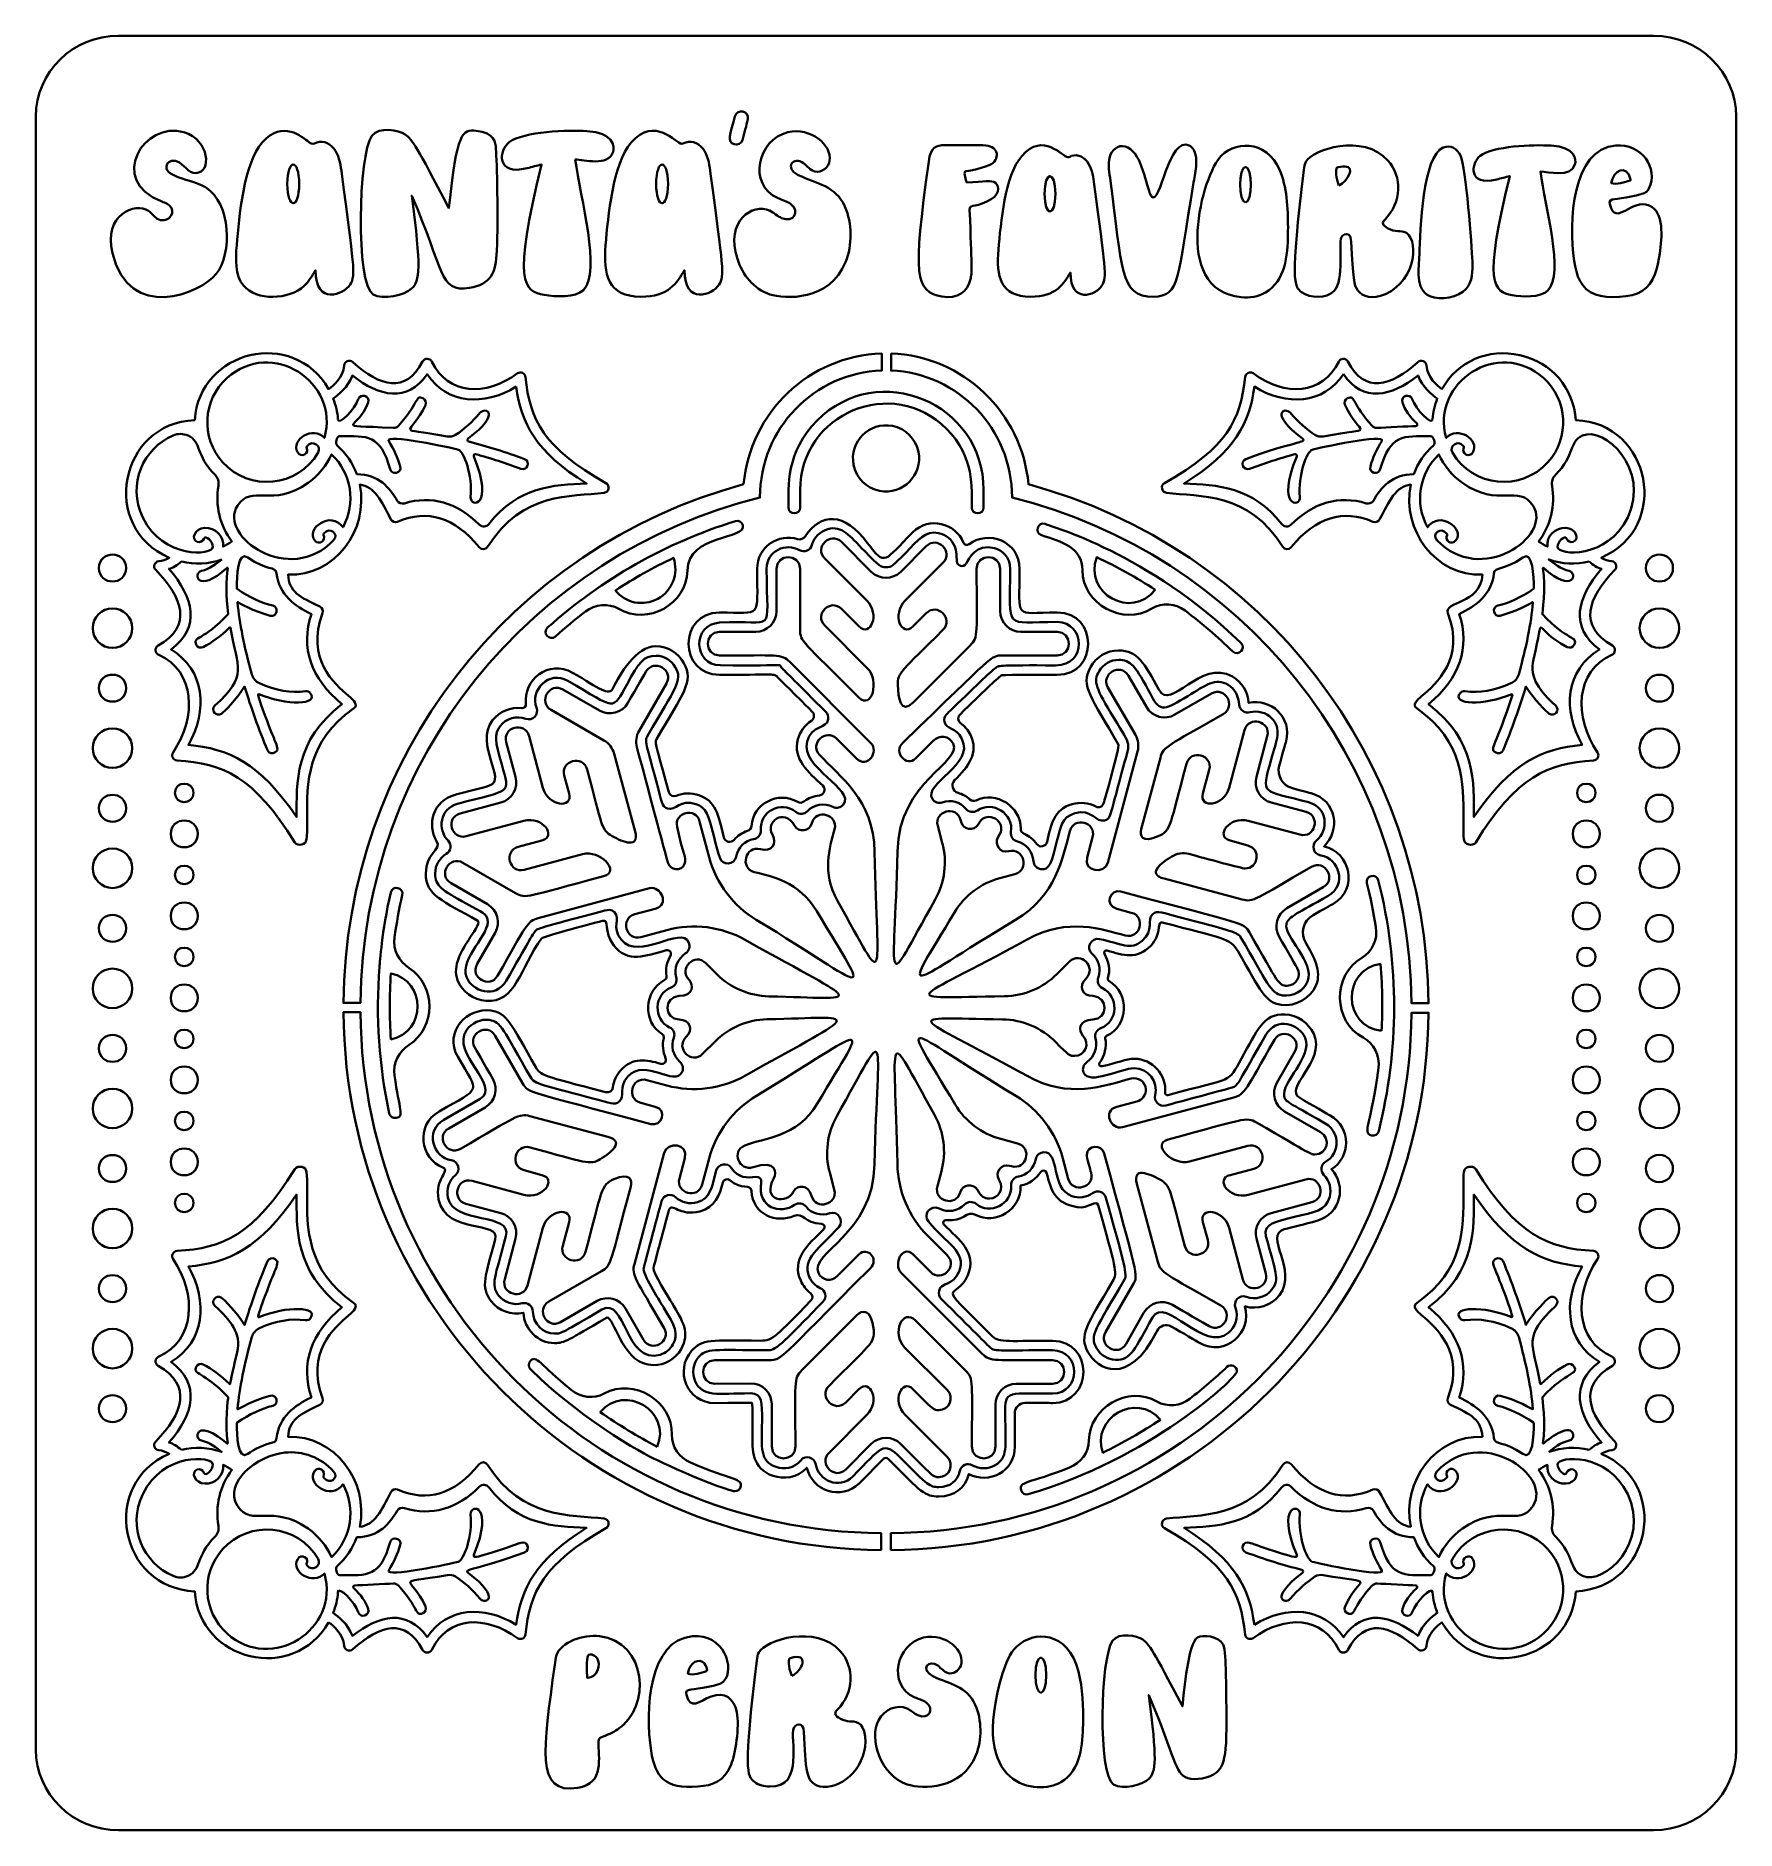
# Model space of a CAD drawing. Header units: inches. Extents: x 22.83 to 27.83, y -13.42 to -8.14.
import ezdxf

# ---------------------------------------------------------------- set-up
doc = ezdxf.new("R2010")
doc.units = ezdxf.units.IN
doc.header["$MEASUREMENT"] = 0
doc.layers.add('_U+0421_U+043B_U+043E_U+0439 1', color=7, linetype='Continuous')

# ---------------------------------------------------------------- blocks, each defined once
blk = doc.blocks.new('block 3')
at = {"layer": '_U+0421_U+043B_U+043E_U+0439 1', "color": 7, "lineweight": 35, "true_color": 0xffffff}
for points, knots in [([(24.8906, -9.5663), (24.8906, -9.5663), (24.8906, -9.5663), (24.8906, -9.5663), (24.6852, -9.6299), (24.4993, -9.7353), (24.3381, -9.8793), (24.321, -9.8946), (24.3441, -9.9205), (24.3612, -9.9052), (24.3896, -9.8798), (24.4192, -9.8553), (24.4496, -9.8321), (24.4779, -9.8105), (24.5169, -9.8062), (24.5475, -9.8244), (24.6321, -9.8745), (24.748, -9.8101), (24.7495, -9.7116), (24.7511, -9.6027), (24.926, -9.6219), (24.9123, -9.5777), (24.9095, -9.5686), (24.8998, -9.5635), (24.8906, -9.5663)], [0, 0, 0, 0, 1, 1, 1, 2, 2, 2, 3, 3, 3, 4, 4, 4, 5, 5, 5, 6, 6, 6, 7, 7, 7, 8, 8, 8, 8]), ([(24.662, -9.7946), (24.662, -9.7946), (24.662, -9.7946), (24.662, -9.7946), (24.6194, -9.8178), (24.5676, -9.8075), (24.5374, -9.7702), (24.5922, -9.7344), (24.6497, -9.7022), (24.7084, -9.6744), (24.7244, -9.7201), (24.705, -9.7712), (24.662, -9.7946)], [0, 0, 0, 0, 1, 1, 1, 2, 2, 2, 3, 3, 3, 4, 4, 4, 4])]:
    blk.add_open_spline(points, degree=3, knots=knots, dxfattribs=at)
blk = doc.blocks.new('block 4')
at = {"layer": '_U+0421_U+043B_U+043E_U+0439 1', "color": 7, "lineweight": 35, "true_color": 0xffffff}
for points, knots in [([(24.7036, -12.2533), (24.7063, -12.1545), (24.5913, -12.0849), (24.5049, -12.1326), (24.4738, -12.1497), (24.4348, -12.1443), (24.4072, -12.1218), (24.3125, -12.0444), (24.3064, -12.0178), (24.2876, -12.0367), (24.2809, -12.0436), (24.281, -12.0546), (24.2878, -12.0613), (24.4532, -12.2233), (24.6493, -12.3266), (24.6632, -12.3293), (24.7555, -12.3758), (24.8751, -12.42), (24.889, -12.42), (24.8966, -12.42), (24.9033, -12.4151), (24.9056, -12.4079), (24.9139, -12.3812), (24.8817, -12.3891), (24.7584, -12.3357), (24.7255, -12.3214), (24.7026, -12.2892), (24.7036, -12.2533)], [0, 0, 0, 0, 1, 1, 1, 2, 2, 2, 3, 3, 3, 4, 4, 4, 5, 5, 5, 6, 6, 6, 7, 7, 7, 8, 8, 8, 9, 9, 9, 9]), ([(24.6607, -12.2891), (24.6031, -12.2591), (24.5467, -12.2247), (24.493, -12.1869), (24.565, -12.1025), (24.7037, -12.184), (24.6607, -12.2891)], [0, 0, 0, 0, 1, 1, 1, 2, 2, 2, 2])]:
    blk.add_open_spline(points, degree=3, knots=knots, dxfattribs=at)
blk = doc.blocks.new('block 5')
at = {"layer": '_U+0421_U+043B_U+043E_U+0439 1', "color": 7, "lineweight": 35, "true_color": 0xffffff}
for points, knots in [([(26.3361, -12.0543), (26.3361, -12.0543), (26.3361, -12.0543), (26.3361, -12.0543), (26.3014, -12.0871), (26.2648, -12.1184), (26.2268, -12.1478), (26.1991, -12.1692), (26.1607, -12.1733), (26.1302, -12.1559), (26.0454, -12.1076), (25.9314, -12.1728), (25.9301, -12.2705), (25.9297, -12.3059), (25.906, -12.3371), (25.8731, -12.3503), (25.7529, -12.3986), (25.7227, -12.3902), (25.7304, -12.4168), (25.733, -12.426), (25.7428, -12.4313), (25.7519, -12.4286), (26.1065, -12.3253), (26.3647, -12.0884), (26.3654, -12.0674), (26.3658, -12.0519), (26.3472, -12.0438), (26.3361, -12.0543)], [0, 0, 0, 0, 1, 1, 1, 2, 2, 2, 3, 3, 3, 4, 4, 4, 5, 5, 5, 6, 6, 6, 7, 7, 7, 8, 8, 8, 9, 9, 9, 9]), ([(26.1407, -12.2095), (26.0865, -12.2455), (26.0295, -12.2781), (25.9711, -12.3066), (25.9354, -12.2036), (26.0698, -12.1265), (26.1407, -12.2095)], [0, 0, 0, 0, 1, 1, 1, 2, 2, 2, 2])]:
    blk.add_open_spline(points, degree=3, knots=knots, dxfattribs=at)
blk = doc.blocks.new('block 6')
at = {"layer": '_U+0421_U+043B_U+043E_U+0439 1', "color": 7, "lineweight": 35, "true_color": 0xffffff}
for points, knots in [([(26.7811, -10.6228), (26.7754, -10.6006), (26.7418, -10.6091), (26.7475, -10.6313), (26.7581, -10.6731), (26.767, -10.716), (26.774, -10.7597), (26.7798, -10.7957), (26.7645, -10.8329), (26.7328, -10.851), (26.6454, -10.901), (26.6472, -11.0388), (26.7367, -11.0856), (26.7689, -11.1024), (26.7861, -11.1388), (26.7818, -11.1749), (26.7626, -11.3349), (26.7313, -11.3655), (26.7612, -11.3731), (26.7707, -11.3754), (26.7799, -11.3696), (26.7822, -11.3605), (26.8415, -11.1257), (26.8442, -10.8695), (26.7811, -10.6228)], [0, 0, 0, 0, 1, 1, 1, 2, 2, 2, 3, 3, 3, 4, 4, 4, 5, 5, 5, 6, 6, 6, 7, 7, 7, 8, 8, 8, 8]), ([(26.7909, -11.0659), (26.6753, -11.0533), (26.6731, -10.8855), (26.7874, -10.8688), (26.7937, -10.9424), (26.794, -11.0045), (26.7909, -11.0659)], [0, 0, 0, 0, 1, 1, 1, 2, 2, 2, 2])]:
    blk.add_open_spline(points, degree=3, knots=knots, dxfattribs=at)
blk = doc.blocks.new('block 7')
at = {"layer": '_U+0421_U+043B_U+043E_U+0439 1', "color": 7, "lineweight": 35, "true_color": 0xffffff}
for points, knots in [([(25.8014, -9.5744), (25.7796, -9.5673), (25.7688, -9.6002), (25.7906, -9.6074), (25.8487, -9.6265), (25.9109, -9.6436), (25.9111, -9.7107), (25.9114, -9.8108), (26.0304, -9.8754), (26.1151, -9.8233), (26.1453, -9.8047), (26.1845, -9.8079), (26.2128, -9.8292), (26.2623, -9.8666), (26.3092, -9.9068), (26.3529, -9.9494), (26.3692, -9.9654), (26.3937, -9.9408), (26.3771, -9.9246), (26.1056, -9.6595), (25.8166, -9.582), (25.8014, -9.5744)], [0, 0, 0, 0, 1, 1, 1, 2, 2, 2, 3, 3, 3, 4, 4, 4, 5, 5, 5, 6, 6, 6, 7, 7, 7, 7]), ([(26.1252, -9.7679), (26.0563, -9.8579), (25.913, -9.7789), (25.9532, -9.6723), (26.0125, -9.7003), (26.0703, -9.7324), (26.1252, -9.7679)], [0, 0, 0, 0, 1, 1, 1, 2, 2, 2, 2])]:
    blk.add_open_spline(points, degree=3, knots=knots, dxfattribs=at)
blk = doc.blocks.new('block 8')
at = {"layer": '_U+0421_U+043B_U+043E_U+0439 1', "color": 7, "lineweight": 35, "true_color": 0xffffff}
for points, knots in [([(23.9307, -10.8808), (23.9001, -10.8614), (23.883, -10.8266), (23.888, -10.7906), (23.8938, -10.7485), (23.9014, -10.7069), (23.9108, -10.6662), (23.9159, -10.6439), (23.8821, -10.6359), (23.8769, -10.6584), (23.85, -10.7757), (23.8454, -10.8631), (23.8437, -10.877), (23.8437, -10.877), (23.8438, -10.8772), (23.8438, -10.8772), (23.8323, -11.025), (23.8427, -11.17), (23.8723, -11.3084), (23.8743, -11.3178), (23.8837, -11.3238), (23.8929, -11.3218), (23.9175, -11.3166), (23.9023, -11.3002), (23.8879, -11.1967), (23.8829, -11.1609), (23.9001, -11.1262), (23.9307, -11.1068), (24.0102, -11.0563), (24.0103, -10.9314), (23.9307, -10.8808)], [0, 0, 0, 0, 1, 1, 1, 2, 2, 2, 3, 3, 3, 4, 4, 4, 5, 5, 5, 6, 6, 6, 7, 7, 7, 8, 8, 8, 9, 9, 9, 10, 10, 10, 10]), ([(23.8772, -11.0911), (23.8728, -11.0241), (23.8728, -10.9637), (23.8772, -10.8965), (23.9819, -10.9184), (23.9819, -11.0692), (23.8772, -11.0911)], [0, 0, 0, 0, 1, 1, 1, 2, 2, 2, 2])]:
    blk.add_open_spline(points, degree=3, knots=knots, dxfattribs=at)
blk = doc.blocks.new('block 2')
at = {"layer": '_U+0421_U+043B_U+043E_U+0439 1', "color": 7, "lineweight": 35, "true_color": 0xffffff}
blk.add_open_spline([(25.6204, -9.4746), (25.6204, -9.4746), (25.6203, -9.5258), (25.6203, -9.5258), (25.6203, -9.5488), (25.5856, -9.5488), (25.5856, -9.5258), (25.5856, -9.47), (25.5941, -9.3782), (25.5117, -9.295), (25.3534, -9.1354), (25.081, -9.2487), (25.081, -9.4746), (25.081, -9.4746), (25.0811, -9.5258), (25.0811, -9.5258), (25.0811, -9.5488), (25.0463, -9.5488), (25.0463, -9.5258), (25.0463, -9.4657), (25.0384, -9.3634), (25.1305, -9.2705), (25.3101, -9.0894), (25.6204, -9.2174), (25.6204, -9.4746)], degree=3, knots=[0, 0, 0, 0, 1, 1, 1, 2, 2, 2, 3, 3, 3, 4, 4, 4, 5, 5, 5, 6, 6, 6, 7, 7, 7, 8, 8, 8, 8], dxfattribs=at)
at = {"layer": '_U+0421_U+043B_U+043E_U+0439 1'}
for name in ['block 3', 'block 7', 'block 6', 'block 8', 'block 4', 'block 5']:
    blk.add_blockref(name, (0, 0), dxfattribs=at)
blk = doc.blocks.new('block 9')
at = {"layer": '_U+0421_U+043B_U+043E_U+0439 1', "color": 7, "lineweight": 35, "true_color": 0xffffff}
for points, knots in [([(27.5779, -8.6377), (27.5243, -8.6154), (27.4801, -8.7024), (27.4619, -8.6342), (27.459, -8.6237), (27.4646, -8.6199), (27.476, -8.6188), (27.4931, -8.6172), (27.5582, -8.6073), (27.57, -8.5973), (27.5732, -8.5948), (27.5753, -8.5911), (27.5769, -8.5874), (27.6056, -8.5284), (27.5554, -8.4545), (27.4794, -8.4611), (27.3508, -8.4716), (27.3396, -8.6865), (27.3574, -8.8002), (27.364, -8.8433), (27.3753, -8.8834), (27.4201, -8.8997), (27.4561, -8.9126), (27.5256, -8.9092), (27.5565, -8.8897), (27.5938, -8.8661), (27.6026, -8.8194), (27.6086, -8.7788), (27.6156, -8.7317), (27.6222, -8.6562), (27.5779, -8.6377)], [0, 0, 0, 0, 1, 1, 1, 2, 2, 2, 3, 3, 3, 4, 4, 4, 5, 5, 5, 6, 6, 6, 7, 7, 7, 8, 8, 8, 9, 9, 9, 10, 10, 10, 10]), ([(27.5231, -8.5613), (27.5235, -8.5634), (27.5229, -8.5638), (27.5213, -8.5645), (27.5069, -8.5691), (27.4807, -8.5774), (27.4661, -8.572), (27.4714, -8.5347), (27.5115, -8.5134), (27.5231, -8.5613)], [0, 0, 0, 0, 1, 1, 1, 2, 2, 2, 3, 3, 3, 3])]:
    blk.add_open_spline(points, degree=3, knots=knots, dxfattribs=at)
blk = doc.blocks.new('block 10')
at = {"layer": '_U+0421_U+043B_U+043E_U+0439 1', "color": 7, "lineweight": 35, "true_color": 0xffffff}
for points, knots in [([(26.8558, -8.7148), (26.8419, -8.7108), (26.8235, -8.7181), (26.7999, -8.6981), (26.7914, -8.6911), (26.7935, -8.6861), (26.8008, -8.6784), (26.8503, -8.6287), (26.8519, -8.5526), (26.8094, -8.5051), (26.7365, -8.424), (26.5861, -8.473), (26.5682, -8.509), (26.5643, -8.5162), (26.5632, -8.5245), (26.5622, -8.5326), (26.5222, -8.8633), (26.5333, -8.8758), (26.5557, -8.8926), (26.5806, -8.9112), (26.6289, -8.9123), (26.6506, -8.8895), (26.6824, -8.8559), (26.664, -8.7486), (26.6719, -8.7322), (26.6757, -8.7245), (26.6856, -8.7191), (26.6931, -8.7234), (26.6994, -8.7272), (26.7007, -8.7359), (26.7012, -8.7434), (26.7086, -8.8542), (26.7074, -8.8704), (26.7211, -8.888), (26.7346, -8.9051), (26.7636, -8.9156), (26.8019, -8.8984), (26.8956, -8.8573), (26.9025, -8.728), (26.8558, -8.7148)], [0, 0, 0, 0, 1, 1, 1, 2, 2, 2, 3, 3, 3, 4, 4, 4, 5, 5, 5, 6, 6, 6, 7, 7, 7, 8, 8, 8, 9, 9, 9, 10, 10, 10, 11, 11, 11, 12, 12, 12, 13, 13, 13, 13]), ([(26.6654, -8.5786), (26.656, -8.5573), (26.6561, -8.5316), (26.6585, -8.5274), (26.6586, -8.5274), (26.6586, -8.5273), (26.6586, -8.5272), (26.6617, -8.5241), (26.6782, -8.5226), (26.6829, -8.5227), (26.7136, -8.5227), (26.6923, -8.5669), (26.6654, -8.5786)], [0, 0, 0, 0, 1, 1, 1, 2, 2, 2, 3, 3, 3, 4, 4, 4, 4])]:
    blk.add_open_spline(points, degree=3, knots=knots, dxfattribs=at)
blk = doc.blocks.new('block 11')
at = {"layer": '_U+0421_U+043B_U+043E_U+0439 1', "color": 7, "lineweight": 35, "true_color": 0xffffff}
for points, knots in [([(26.4981, -8.552), (26.4653, -8.4469), (26.3678, -8.444), (26.3193, -8.4913), (26.266, -8.5433), (26.1671, -8.8872), (26.3779, -8.9073), (26.4025, -8.9097), (26.4281, -8.9059), (26.4494, -8.8934), (26.5081, -8.8598), (26.5143, -8.7854), (26.5154, -8.7222), (26.5161, -8.6717), (26.5151, -8.6017), (26.4981, -8.552)], [0, 0, 0, 0, 1, 1, 1, 2, 2, 2, 3, 3, 3, 4, 4, 4, 5, 5, 5, 5]), ([(26.3906, -8.6284), (26.3696, -8.6284), (26.3697, -8.524), (26.3906, -8.524), (26.4115, -8.524), (26.4117, -8.6284), (26.3906, -8.6284)], [0, 0, 0, 0, 1, 1, 1, 2, 2, 2, 2])]:
    blk.add_open_spline(points, degree=3, knots=knots, dxfattribs=at)
blk = doc.blocks.new('block 12')
at = {"layer": '_U+0421_U+043B_U+043E_U+0439 1', "color": 7, "lineweight": 35, "true_color": 0xffffff}
for points, knots in [([(25.9458, -8.5759), (25.9431, -8.5547), (25.94, -8.5327), (25.9292, -8.5149), (25.9183, -8.497), (25.8974, -8.4847), (25.8789, -8.492), (25.8753, -8.4936), (25.8718, -8.4958), (25.8679, -8.4956), (25.8529, -8.4951), (25.7961, -8.4195), (25.7326, -8.4922), (25.6826, -8.5498), (25.6708, -8.6895), (25.664, -8.7674), (25.6571, -8.8463), (25.6697, -8.9054), (25.7582, -8.9062), (25.8346, -8.9069), (25.8572, -8.8658), (25.8756, -8.8352), (25.8756, -8.9286), (25.9499, -8.9027), (25.9685, -8.8734), (25.9844, -8.8486), (25.9775, -8.8186), (25.9458, -8.5759)], [0, 0, 0, 0, 1, 1, 1, 2, 2, 2, 3, 3, 3, 4, 4, 4, 5, 5, 5, 6, 6, 6, 7, 7, 7, 8, 8, 8, 9, 9, 9, 9]), ([(25.7997, -8.6033), (25.7997, -8.5337), (25.8315, -8.5341), (25.8315, -8.6033), (25.8315, -8.6723), (25.7997, -8.673), (25.7997, -8.6033)], [0, 0, 0, 0, 1, 1, 1, 2, 2, 2, 2])]:
    blk.add_open_spline(points, degree=3, knots=knots, dxfattribs=at)
blk = doc.blocks.new('block 13')
at = {"layer": '_U+0421_U+043B_U+043E_U+0439 1', "color": 7, "lineweight": 35, "true_color": 0xffffff}
for points, knots in [([(24.8176, -8.5441), (24.8147, -8.5208), (24.8112, -8.4967), (24.7994, -8.4772), (24.7876, -8.4576), (24.7646, -8.4441), (24.7444, -8.4522), (24.7404, -8.4538), (24.7365, -8.4562), (24.7324, -8.4561), (24.7158, -8.4555), (24.6535, -8.3727), (24.584, -8.4523), (24.5293, -8.5154), (24.516, -8.6699), (24.5087, -8.7541), (24.5015, -8.8409), (24.515, -8.9052), (24.6121, -8.9061), (24.6939, -8.9067), (24.719, -8.8644), (24.7407, -8.8284), (24.7407, -8.9326), (24.8229, -8.9009), (24.8426, -8.8702), (24.8592, -8.8442), (24.854, -8.8204), (24.8176, -8.5441)], [0, 0, 0, 0, 1, 1, 1, 2, 2, 2, 3, 3, 3, 4, 4, 4, 5, 5, 5, 6, 6, 6, 7, 7, 7, 8, 8, 8, 9, 9, 9, 9]), ([(24.6575, -8.5741), (24.6575, -8.4986), (24.6924, -8.4977), (24.6924, -8.5741), (24.6924, -8.6504), (24.6575, -8.6497), (24.6575, -8.5741)], [0, 0, 0, 0, 1, 1, 1, 2, 2, 2, 2])]:
    blk.add_open_spline(points, degree=3, knots=knots, dxfattribs=at)
blk = doc.blocks.new('block 14')
at = {"layer": '_U+0421_U+043B_U+043E_U+0439 1', "color": 7, "lineweight": 35, "true_color": 0xffffff}
for points, knots in [([(23.7328, -8.5441), (23.7297, -8.5208), (23.7264, -8.4967), (23.7144, -8.4772), (23.7026, -8.4576), (23.6796, -8.4441), (23.6594, -8.4522), (23.6489, -8.4566), (23.6467, -8.4587), (23.636, -8.4509), (23.6164, -8.4367), (23.5594, -8.3836), (23.499, -8.4523), (23.444, -8.5156), (23.4311, -8.6706), (23.4239, -8.7541), (23.4203, -8.7955), (23.4183, -8.8423), (23.4438, -8.8733), (23.4807, -8.919), (23.5782, -8.9155), (23.6221, -8.8742), (23.6357, -8.8615), (23.6458, -8.8448), (23.6558, -8.8284), (23.6558, -8.9333), (23.7385, -8.9002), (23.7576, -8.8702), (23.7753, -8.8426), (23.7671, -8.8105), (23.7328, -8.5441)], [0, 0, 0, 0, 1, 1, 1, 2, 2, 2, 3, 3, 3, 4, 4, 4, 5, 5, 5, 6, 6, 6, 7, 7, 7, 8, 8, 8, 9, 9, 9, 10, 10, 10, 10]), ([(23.5726, -8.5741), (23.5726, -8.4979), (23.6075, -8.4984), (23.6075, -8.5741), (23.6075, -8.6497), (23.5726, -8.6505), (23.5726, -8.5741)], [0, 0, 0, 0, 1, 1, 1, 2, 2, 2, 2])]:
    blk.add_open_spline(points, degree=3, knots=knots, dxfattribs=at)
blk = doc.blocks.new('block 15')
at = {"layer": '_U+0421_U+043B_U+043E_U+0439 1', "color": 7, "lineweight": 35, "true_color": 0xffffff}
for points, knots in [([(23.0986, -9.7043), (23.0986, -9.757), (23.0189, -9.7571), (23.0189, -9.7043), (23.0189, -9.6516), (23.0986, -9.6516), (23.0986, -9.7043)], [0, 0, 0, 0, 1, 1, 1, 2, 2, 2, 2]), ([(23.0587, -9.8228), (23.0908, -9.8228), (23.1169, -9.8488), (23.1169, -9.8809), (23.1169, -9.913), (23.0908, -9.9391), (23.0587, -9.9391), (23.0266, -9.9391), (23.0006, -9.913), (23.0006, -9.8809), (23.0006, -9.8488), (23.0266, -9.8228), (23.0587, -9.8228)], [0, 0, 0, 0, 1, 1, 1, 2, 2, 2, 3, 3, 3, 4, 4, 4, 4]), ([(23.0986, -10.0575), (23.0986, -10.1102), (23.0189, -10.1103), (23.0189, -10.0575), (23.0189, -10.0049), (23.0986, -10.0048), (23.0986, -10.0575)], [0, 0, 0, 0, 1, 1, 1, 2, 2, 2, 2]), ([(23.0587, -10.176), (23.0908, -10.176), (23.1169, -10.2021), (23.1169, -10.2342), (23.1169, -10.2663), (23.0908, -10.2923), (23.0587, -10.2923), (23.0266, -10.2923), (23.0006, -10.2663), (23.0006, -10.2342), (23.0006, -10.2021), (23.0266, -10.176), (23.0587, -10.176)], [0, 0, 0, 0, 1, 1, 1, 2, 2, 2, 3, 3, 3, 4, 4, 4, 4])]:
    blk.add_open_spline(points, degree=3, knots=knots, dxfattribs=at)
blk = doc.blocks.new('block 20')
at = {"layer": '_U+0421_U+043B_U+043E_U+0439 1', "color": 7, "lineweight": 35, "true_color": 0xffffff}
for points, knots in [([(23.3006, -9.269), (23.0785, -9.2779), (23.0195, -9.5851), (23.2254, -9.6737), (23.2154, -9.6795), (23.2052, -9.683), (23.1948, -9.6842), (23.1822, -9.6855), (23.1768, -9.7009), (23.1856, -9.7099), (23.2663, -9.7927), (23.294, -9.8743), (23.1929, -9.9323), (23.1811, -9.9395), (23.1839, -9.9548), (23.1944, -9.9595), (23.3016, -10.0064), (23.3073, -10.1421), (23.2368, -10.2465), (23.2368, -10.2465), (23.2368, -10.2465), (23.2368, -10.2465), (23.2302, -10.2563), (23.2367, -10.2695), (23.2485, -10.2702), (23.3837, -10.2782), (23.4744, -10.3176), (23.5948, -10.5111), (23.599, -10.5179), (23.6081, -10.5191), (23.6153, -10.5174), (23.632, -10.5133), (23.6309, -10.506), (23.6307, -10.4403), (23.6301, -10.339), (23.6296, -10.2127), (23.7673, -10.1177), (23.7835, -10.1072), (23.7675, -10.0931), (23.7529, -10.0805), (23.7115, -10.0449), (23.6256, -9.9709), (23.6765, -9.837), (23.6794, -9.8295), (23.6759, -9.8211), (23.6687, -9.8177), (23.608, -9.7897), (23.5775, -9.7733), (23.5751, -9.7236), (23.7124, -9.7284), (23.8132, -9.5933), (23.7858, -9.4589), (23.8289, -9.4629), (23.8495, -9.507), (23.8773, -9.5611), (23.8809, -9.5682), (23.8895, -9.5713), (23.8968, -9.5682), (23.9856, -9.5301), (24.0642, -9.5546), (24.1373, -9.643), (24.1439, -9.6511), (24.1564, -9.6501), (24.1619, -9.6414), (24.2643, -9.4795), (24.407, -9.4949), (24.5043, -9.4828), (24.5188, -9.481), (24.5226, -9.4616), (24.5099, -9.4544), (24.3256, -9.3501), (24.2856, -9.2675), (24.273, -9.1424), (24.2725, -9.137), (24.269, -9.1322), (24.264, -9.13), (24.2597, -9.1281), (24.2545, -9.1285), (24.2495, -9.1312), (24.1552, -9.2003), (24.0457, -9.1955), (23.9978, -9.0973), (23.9923, -9.086), (23.9763, -9.0858), (23.9705, -9.0969), (23.9211, -9.192), (23.8451, -9.1703), (23.765, -9.0984), (23.7557, -9.09), (23.7405, -9.0959), (23.7397, -9.1087), (23.7373, -9.1427), (23.709, -9.1672), (23.6942, -9.1777), (23.5907, -8.997), (23.3142, -9.0624), (23.3006, -9.269)], [0, 0, 0, 0, 1, 1, 1, 2, 2, 2, 3, 3, 3, 4, 4, 4, 5, 5, 5, 6, 6, 6, 7, 7, 7, 8, 8, 8, 9, 9, 9, 10, 10, 10, 11, 11, 11, 12, 12, 12, 13, 13, 13, 14, 14, 14, 15, 15, 15, 16, 16, 16, 17, 17, 17, 18, 18, 18, 19, 19, 19, 20, 20, 20, 21, 21, 21, 22, 22, 22, 23, 23, 23, 24, 24, 24, 25, 25, 25, 26, 26, 26, 27, 27, 27, 28, 28, 28, 29, 29, 29, 30, 30, 30, 31, 31, 31, 32, 32, 32, 32]), ([(23.3822, -9.3926), (23.3176, -9.3207), (23.3236, -9.2096), (23.3955, -9.145), (23.527, -9.027), (23.728, -9.1572), (23.6817, -9.3216), (23.6485, -9.2856), (23.5819, -9.3249), (23.6032, -9.3641), (23.6127, -9.3814), (23.639, -9.3671), (23.6295, -9.3497), (23.6288, -9.3484), (23.63, -9.3465), (23.6309, -9.3454), (23.6471, -9.325), (23.6742, -9.3459), (23.6634, -9.3644), (23.6036, -9.4667), (23.4611, -9.4804), (23.3822, -9.3926)], [0, 0, 0, 0, 1, 1, 1, 2, 2, 2, 3, 3, 3, 4, 4, 4, 5, 5, 5, 6, 6, 6, 7, 7, 7, 7]), ([(24.2457, -9.1706), (24.2606, -9.2783), (24.3019, -9.3614), (24.4526, -9.4558), (24.3542, -9.4595), (24.2519, -9.4643), (24.165, -9.575), (24.1585, -9.5833), (24.1459, -9.5846), (24.1381, -9.577), (24.071, -9.5108), (23.9966, -9.4896), (23.917, -9.5139), (23.9088, -9.5165), (23.9, -9.5132), (23.8958, -9.506), (23.874, -9.4691), (23.8409, -9.4273), (23.7772, -9.4283), (23.7651, -9.3954), (23.7455, -9.3668), (23.7189, -9.3433), (23.7134, -9.3384), (23.7166, -9.3169), (23.7272, -9.3167), (23.8088, -9.3153), (23.846, -9.3109), (23.8754, -9.4136), (23.8808, -9.4325), (23.9102, -9.4249), (23.9047, -9.4052), (23.8976, -9.3804), (23.8866, -9.356), (23.8709, -9.3305), (23.8568, -9.308), (24.0592, -9.351), (24.0755, -9.3561), (24.0922, -9.3613), (24.118, -9.4319), (24.1118, -9.4954), (24.1094, -9.5271), (24.1838, -9.5266), (24.121, -9.376), (24.1199, -9.3732), (24.1214, -9.3712), (24.1219, -9.3706), (24.1224, -9.37), (24.1241, -9.3685), (24.1266, -9.3692), (24.171, -9.3814), (24.2158, -9.3958), (24.2597, -9.4121), (24.2782, -9.419), (24.2895, -9.3907), (24.2703, -9.3835), (24.215, -9.363), (24.1613, -9.3463), (24.1063, -9.3323), (24.1022, -9.3312), (24.1012, -9.326), (24.1045, -9.3235), (24.2052, -9.2466), (24.1545, -9.2306), (24.1402, -9.247), (24.1167, -9.2746), (24.0923, -9.2965), (24.0675, -9.3124), (24.0603, -9.317), (24.0515, -9.3183), (24.0431, -9.3168), (23.8812, -9.2878), (23.9356, -9.3203), (23.9791, -9.2247), (23.9825, -9.217), (23.9791, -9.208), (23.9715, -9.2045), (23.9486, -9.1942), (23.9582, -9.2226), (23.8994, -9.2858), (23.8956, -9.2899), (23.8902, -9.2921), (23.8846, -9.2919), (23.6943, -9.2821), (23.7834, -9.2994), (23.8104, -9.2171), (23.8168, -9.1981), (23.7878, -9.1884), (23.7815, -9.2076), (23.7718, -9.2371), (23.7232, -9.2863), (23.7217, -9.2668), (23.7201, -9.2456), (23.7154, -9.225), (23.7076, -9.2054), (23.7218, -9.1959), (23.7515, -9.1726), (23.7642, -9.1377), (23.843, -9.2007), (23.9266, -9.2176), (23.9838, -9.1341), (24.0424, -9.222), (24.1514, -9.229), (24.2457, -9.1706)], [0, 0, 0, 0, 1, 1, 1, 2, 2, 2, 3, 3, 3, 4, 4, 4, 5, 5, 5, 6, 6, 6, 7, 7, 7, 8, 8, 8, 9, 9, 9, 10, 10, 10, 11, 11, 11, 12, 12, 12, 13, 13, 13, 14, 14, 14, 15, 15, 15, 16, 16, 16, 17, 17, 17, 18, 18, 18, 19, 19, 19, 20, 20, 20, 21, 21, 21, 22, 22, 22, 23, 23, 23, 24, 24, 24, 25, 25, 25, 26, 26, 26, 27, 27, 27, 28, 28, 28, 29, 29, 29, 30, 30, 30, 31, 31, 31, 32, 32, 32, 33, 33, 33, 34, 34, 34, 34]), ([(23.1478, -9.5552), (23.1005, -9.4563), (23.1498, -9.3524), (23.2366, -9.3142), (23.2505, -9.308), (23.2666, -9.3082), (23.2807, -9.3145), (23.322, -9.3332), (23.3008, -9.3704), (23.3605, -9.4304), (23.3687, -9.4387), (23.3724, -9.4505), (23.3703, -9.462), (23.36, -9.5201), (23.3742, -9.5795), (23.4098, -9.6262), (23.4014, -9.6318), (23.3927, -9.6368), (23.3837, -9.641), (23.3883, -9.6096), (23.3594, -9.5846), (23.3303, -9.5858), (23.2999, -9.5871), (23.2881, -9.6197), (23.3078, -9.627), (23.3156, -9.6298), (23.3244, -9.6258), (23.3273, -9.618), (23.3322, -9.6048), (23.3541, -9.627), (23.3539, -9.6419), (23.3536, -9.6677), (23.2069, -9.6784), (23.1478, -9.5552)], [0, 0, 0, 0, 1, 1, 1, 2, 2, 2, 3, 3, 3, 4, 4, 4, 5, 5, 5, 6, 6, 6, 7, 7, 7, 8, 8, 8, 9, 9, 9, 10, 10, 10, 11, 11, 11, 11]), ([(23.7088, -9.6219), (23.5809, -9.7592), (23.3684, -9.611), (23.4261, -9.5209), (23.4678, -9.4557), (23.5284, -9.5287), (23.634, -9.4535), (23.6653, -9.4308), (23.6881, -9.4027), (23.703, -9.3697), (23.7616, -9.4257), (23.7752, -9.513), (23.7365, -9.584), (23.7015, -9.5335), (23.6245, -9.5885), (23.6539, -9.6236), (23.6661, -9.6382), (23.6874, -9.6226), (23.6788, -9.607), (23.678, -9.6056), (23.6794, -9.6036), (23.6803, -9.6025), (23.6972, -9.5814), (23.726, -9.6035), (23.7088, -9.6219)], [0, 0, 0, 0, 1, 1, 1, 2, 2, 2, 3, 3, 3, 4, 4, 4, 5, 5, 5, 6, 6, 6, 7, 7, 7, 8, 8, 8, 8]), ([(23.3797, -9.679), (23.3659, -9.6906), (23.3451, -9.707), (23.32, -9.7126), (23.2938, -9.7186), (23.3074, -9.7833), (23.3958, -9.7034), (23.3958, -9.7034), (23.3974, -9.7041), (23.3974, -9.7041), (23.3919, -9.7403), (23.3925, -9.7855), (23.3992, -9.8385), (23.3991, -9.839), (23.3991, -9.8396), (23.3987, -9.84), (23.3256, -9.9183), (23.2928, -9.9054), (23.3051, -9.9297), (23.309, -9.9375), (23.3178, -9.9404), (23.3255, -9.9365), (23.3509, -9.9237), (23.3762, -9.905), (23.4027, -9.8792), (23.4037, -9.8783), (23.4052, -9.8788), (23.4054, -9.8802), (23.4263, -10.0024), (23.4588, -10.0169), (23.3597, -10.109), (23.3457, -10.122), (23.3635, -10.1436), (23.3789, -10.1326), (23.3871, -10.1268), (23.4218, -10.0923), (23.4471, -10.0528), (23.4659, -10.1152), (23.489, -10.1795), (23.5143, -10.2398), (23.518, -10.2488), (23.5292, -10.252), (23.5372, -10.2463), (23.5474, -10.239), (23.5442, -10.2313), (23.5345, -10.2082), (23.5323, -10.203), (23.4831, -10.0796), (23.4873, -10.0758), (23.4878, -10.0753), (23.4883, -10.0752), (23.489, -10.0755), (23.5703, -10.1091), (23.6679, -10.1071), (23.6403, -10.0718), (23.637, -10.0676), (23.632, -10.0656), (23.6264, -10.0664), (23.5834, -10.0723), (23.5391, -10.0648), (23.491, -10.0432), (23.4799, -10.0383), (23.4717, -10.0288), (23.4684, -10.0172), (23.4462, -9.9388), (23.4316, -9.8657), (23.4264, -9.8058), (23.4264, -9.805), (23.4267, -9.8046), (23.4271, -9.8044), (23.4271, -9.8044), (23.4756, -9.833), (23.5226, -9.8443), (23.542, -9.8491), (23.5497, -9.8195), (23.5298, -9.8147), (23.4962, -9.8066), (23.462, -9.7906), (23.4251, -9.7658), (23.4245, -9.7654), (23.4241, -9.7647), (23.4241, -9.764), (23.4235, -9.7284), (23.4272, -9.6525), (23.4562, -9.6732), (23.5119, -9.7128), (23.5391, -9.6981), (23.5412, -9.7199), (23.5476, -9.7834), (23.5957, -9.8162), (23.6434, -9.8395), (23.6108, -9.9387), (23.6411, -10.0278), (23.7335, -10.1046), (23.5932, -10.2111), (23.6001, -10.3374), (23.6, -10.4363), (23.4911, -10.2761), (23.3992, -10.2353), (23.2818, -10.2243), (23.3403, -10.1217), (23.3302, -10.0033), (23.2308, -9.944), (23.319, -9.8789), (23.2975, -9.7899), (23.2245, -9.707), (23.2368, -9.7032), (23.2493, -9.6955), (23.2611, -9.6853), (23.3003, -9.6948), (23.3415, -9.6925), (23.3797, -9.679)], [0, 0, 0, 0, 1, 1, 1, 2, 2, 2, 3, 3, 3, 4, 4, 4, 5, 5, 5, 6, 6, 6, 7, 7, 7, 8, 8, 8, 9, 9, 9, 10, 10, 10, 11, 11, 11, 12, 12, 12, 13, 13, 13, 14, 14, 14, 15, 15, 15, 16, 16, 16, 17, 17, 17, 18, 18, 18, 19, 19, 19, 20, 20, 20, 21, 21, 21, 22, 22, 22, 23, 23, 23, 24, 24, 24, 25, 25, 25, 26, 26, 26, 27, 27, 27, 28, 28, 28, 29, 29, 29, 30, 30, 30, 31, 31, 31, 32, 32, 32, 33, 33, 33, 34, 34, 34, 35, 35, 35, 36, 36, 36, 37, 37, 37, 37])]:
    blk.add_open_spline(points, degree=3, knots=knots, dxfattribs=at)
blk = doc.blocks.new('block 19')
at = {"layer": '_U+0421_U+043B_U+043E_U+0439 1'}
blk.add_blockref('block 20', (0, 0), dxfattribs=at)
blk = doc.blocks.new('block 18')
at = {"layer": '_U+0421_U+043B_U+043E_U+0439 1'}
blk.add_blockref('block 19', (0, 0), dxfattribs=at)
blk = doc.blocks.new('block 23')
at = {"layer": '_U+0421_U+043B_U+043E_U+0439 1', "color": 7, "lineweight": 35, "true_color": 0xffffff}
for points, knots in [([(26.9681, -9.1777), (26.9534, -9.1672), (26.925, -9.1427), (26.9227, -9.1087), (26.9218, -9.0959), (26.9066, -9.09), (26.8973, -9.0984), (26.8172, -9.1703), (26.7412, -9.192), (26.6918, -9.0969), (26.686, -9.0858), (26.67, -9.086), (26.6646, -9.0973), (26.6166, -9.1955), (26.5072, -9.2003), (26.4128, -9.1312), (26.4011, -9.1248), (26.3903, -9.1321), (26.3893, -9.1424), (26.3768, -9.2675), (26.3367, -9.3501), (26.1524, -9.4544), (26.1397, -9.4616), (26.1435, -9.481), (26.1581, -9.4828), (26.2553, -9.4949), (26.398, -9.4795), (26.5004, -9.6414), (26.5059, -9.6501), (26.5184, -9.6511), (26.5251, -9.643), (26.5981, -9.5546), (26.6767, -9.5301), (26.7655, -9.5682), (26.7728, -9.5713), (26.7814, -9.5682), (26.785, -9.5611), (26.8128, -9.507), (26.8335, -9.4629), (26.8765, -9.4589), (26.8491, -9.5933), (26.9499, -9.7284), (27.0872, -9.7236), (27.083, -9.8116), (26.9723, -9.8016), (26.9858, -9.837), (27.0367, -9.9709), (26.9508, -10.0449), (26.9095, -10.0805), (26.8948, -10.0931), (26.8788, -10.1072), (26.895, -10.1177), (27.0327, -10.2127), (27.0322, -10.339), (27.0317, -10.4403), (27.0315, -10.506), (27.0303, -10.5133), (27.047, -10.5174), (27.0542, -10.5191), (27.0634, -10.5179), (27.0676, -10.5111), (27.188, -10.3176), (27.2787, -10.2782), (27.4138, -10.2702), (27.4256, -10.2695), (27.4322, -10.2563), (27.4256, -10.2465), (27.4256, -10.2465), (27.4256, -10.2465), (27.4256, -10.2465), (27.355, -10.1421), (27.3607, -10.0064), (27.468, -9.9595), (27.4785, -9.9548), (27.4812, -9.9395), (27.4694, -9.9323), (27.3684, -9.8743), (27.396, -9.7927), (27.4767, -9.7099), (27.4855, -9.7009), (27.4801, -9.6855), (27.4675, -9.6842), (27.4571, -9.683), (27.4469, -9.6795), (27.4369, -9.6737), (27.6428, -9.5851), (27.5838, -9.2779), (27.3617, -9.269), (27.3555, -9.1742), (27.2915, -9.0996), (27.1974, -9.078), (27.1043, -9.0567), (27.015, -9.0957), (26.9681, -9.1777)], [0, 0, 0, 0, 1, 1, 1, 2, 2, 2, 3, 3, 3, 4, 4, 4, 5, 5, 5, 6, 6, 6, 7, 7, 7, 8, 8, 8, 9, 9, 9, 10, 10, 10, 11, 11, 11, 12, 12, 12, 13, 13, 13, 14, 14, 14, 15, 15, 15, 16, 16, 16, 17, 17, 17, 18, 18, 18, 19, 19, 19, 20, 20, 20, 21, 21, 21, 22, 22, 22, 23, 23, 23, 24, 24, 24, 25, 25, 25, 26, 26, 26, 27, 27, 27, 28, 28, 28, 29, 29, 29, 30, 30, 30, 31, 31, 31, 31]), ([(26.9989, -9.3644), (26.9881, -9.3459), (27.0152, -9.325), (27.0315, -9.3454), (27.0323, -9.3465), (27.0336, -9.3484), (27.0328, -9.3497), (27.0233, -9.3671), (27.0496, -9.3814), (27.0591, -9.3641), (27.0805, -9.3249), (27.0138, -9.2857), (26.9807, -9.3216), (26.9343, -9.1572), (27.1354, -9.027), (27.2669, -9.145), (27.3387, -9.2096), (27.3447, -9.3207), (27.2801, -9.3926), (27.2012, -9.4804), (27.0587, -9.4667), (26.9989, -9.3644)], [0, 0, 0, 0, 1, 1, 1, 2, 2, 2, 3, 3, 3, 4, 4, 4, 5, 5, 5, 6, 6, 6, 7, 7, 7, 7]), ([(26.6785, -9.1341), (26.7358, -9.2176), (26.8193, -9.2007), (26.8981, -9.1377), (26.9109, -9.1726), (26.9405, -9.1959), (26.9547, -9.2054), (26.947, -9.225), (26.9422, -9.2456), (26.9406, -9.2668), (26.9391, -9.2863), (26.8905, -9.2371), (26.8809, -9.2076), (26.8745, -9.1884), (26.8455, -9.1981), (26.8519, -9.2171), (26.859, -9.2387), (26.8737, -9.2599), (26.8943, -9.2783), (26.8976, -9.2812), (26.8958, -9.2864), (26.8915, -9.2865), (26.8713, -9.287), (26.8022, -9.2906), (26.7777, -9.2919), (26.7722, -9.2921), (26.7667, -9.2899), (26.7629, -9.2858), (26.7041, -9.2226), (26.7137, -9.1942), (26.6908, -9.2045), (26.6832, -9.208), (26.6798, -9.217), (26.6833, -9.2247), (26.7267, -9.3203), (26.7812, -9.2878), (26.6193, -9.3168), (26.6109, -9.3183), (26.602, -9.317), (26.5948, -9.3124), (26.5701, -9.2965), (26.5457, -9.2746), (26.5221, -9.247), (26.5079, -9.2306), (26.4571, -9.2466), (26.5578, -9.3235), (26.5731, -9.3352), (26.5319, -9.3317), (26.392, -9.3835), (26.3728, -9.3907), (26.3841, -9.419), (26.4026, -9.4121), (26.4466, -9.3958), (26.4913, -9.3814), (26.5357, -9.3692), (26.5397, -9.3681), (26.5429, -9.3722), (26.5413, -9.376), (26.4785, -9.5266), (26.5529, -9.5271), (26.5505, -9.4954), (26.5443, -9.4319), (26.5702, -9.3613), (26.5869, -9.3561), (26.6031, -9.351), (26.8055, -9.308), (26.7914, -9.3305), (26.7758, -9.356), (26.7647, -9.3804), (26.7577, -9.4052), (26.7521, -9.4249), (26.7816, -9.4325), (26.787, -9.4136), (26.8163, -9.3109), (26.8535, -9.3153), (26.9352, -9.3167), (26.9457, -9.3169), (26.9489, -9.3384), (26.9434, -9.3433), (26.9168, -9.3668), (26.8972, -9.3954), (26.8852, -9.4283), (26.8214, -9.4273), (26.7883, -9.4691), (26.7666, -9.506), (26.7623, -9.5132), (26.7536, -9.5165), (26.7453, -9.5139), (26.6657, -9.4896), (26.5913, -9.5108), (26.5243, -9.577), (26.5165, -9.5846), (26.5038, -9.5833), (26.4974, -9.575), (26.4105, -9.4643), (26.3081, -9.4595), (26.2098, -9.4558), (26.3605, -9.3614), (26.4017, -9.2783), (26.4167, -9.1706), (26.5109, -9.229), (26.6199, -9.222), (26.6785, -9.1341)], [0, 0, 0, 0, 1, 1, 1, 2, 2, 2, 3, 3, 3, 4, 4, 4, 5, 5, 5, 6, 6, 6, 7, 7, 7, 8, 8, 8, 9, 9, 9, 10, 10, 10, 11, 11, 11, 12, 12, 12, 13, 13, 13, 14, 14, 14, 15, 15, 15, 16, 16, 16, 17, 17, 17, 18, 18, 18, 19, 19, 19, 20, 20, 20, 21, 21, 21, 22, 22, 22, 23, 23, 23, 24, 24, 24, 25, 25, 25, 26, 26, 26, 27, 27, 27, 28, 28, 28, 29, 29, 29, 30, 30, 30, 31, 31, 31, 32, 32, 32, 33, 33, 33, 34, 34, 34, 34]), ([(27.3084, -9.6419), (27.3082, -9.627), (27.3301, -9.6048), (27.335, -9.618), (27.3379, -9.6258), (27.3467, -9.6298), (27.3545, -9.627), (27.3743, -9.6197), (27.3624, -9.5871), (27.332, -9.5858), (27.303, -9.5846), (27.2741, -9.6096), (27.2786, -9.641), (27.2696, -9.6368), (27.2609, -9.6318), (27.2526, -9.6262), (27.2881, -9.5795), (27.3023, -9.5201), (27.292, -9.462), (27.2899, -9.4505), (27.2936, -9.4387), (27.3018, -9.4304), (27.3615, -9.3704), (27.3403, -9.3332), (27.3816, -9.3145), (27.4458, -9.2855), (27.5822, -9.4138), (27.5145, -9.5552), (27.4554, -9.6784), (27.3087, -9.6677), (27.3084, -9.6419)], [0, 0, 0, 0, 1, 1, 1, 2, 2, 2, 3, 3, 3, 4, 4, 4, 5, 5, 5, 6, 6, 6, 7, 7, 7, 8, 8, 8, 9, 9, 9, 10, 10, 10, 10]), ([(26.9821, -9.6025), (26.9829, -9.6036), (26.9843, -9.6056), (26.9835, -9.607), (26.9749, -9.6226), (26.9962, -9.6382), (27.0084, -9.6236), (27.0378, -9.5885), (26.9608, -9.5335), (26.9258, -9.584), (26.8872, -9.513), (26.9007, -9.4257), (26.9593, -9.3697), (26.9742, -9.4027), (26.997, -9.4308), (27.0283, -9.4535), (27.1339, -9.5287), (27.1945, -9.4557), (27.2362, -9.5209), (27.2939, -9.611), (27.0815, -9.7592), (26.9535, -9.6219), (26.9363, -9.6035), (26.9651, -9.5814), (26.9821, -9.6025)], [0, 0, 0, 0, 1, 1, 1, 2, 2, 2, 3, 3, 3, 4, 4, 4, 5, 5, 5, 6, 6, 6, 7, 7, 7, 8, 8, 8, 8]), ([(27.4012, -9.6853), (27.413, -9.6955), (27.4255, -9.7032), (27.4379, -9.707), (27.3648, -9.7899), (27.3433, -9.8789), (27.4315, -9.944), (27.3321, -10.0033), (27.322, -10.1217), (27.3805, -10.2243), (27.2631, -10.2353), (27.1713, -10.2761), (27.0623, -10.4363), (27.0623, -10.3374), (27.0691, -10.2111), (26.9289, -10.1046), (27.0212, -10.0278), (27.0515, -9.9387), (27.019, -9.8395), (27.0666, -9.8162), (27.1147, -9.7834), (27.1211, -9.7199), (27.1233, -9.6983), (27.1508, -9.7126), (27.2061, -9.6732), (27.2351, -9.6525), (27.2388, -9.7284), (27.2382, -9.764), (27.2382, -9.7647), (27.2378, -9.7654), (27.2373, -9.7658), (27.2004, -9.7906), (27.1661, -9.8066), (27.1325, -9.8147), (27.1127, -9.8195), (27.1203, -9.8491), (27.1397, -9.8443), (27.1867, -9.833), (27.2352, -9.8044), (27.2352, -9.8044), (27.2356, -9.8046), (27.2359, -9.805), (27.236, -9.8058), (27.2307, -9.8657), (27.2162, -9.9388), (27.1939, -10.0172), (27.1906, -10.0288), (27.1824, -10.0383), (27.1713, -10.0432), (27.1232, -10.0648), (27.0789, -10.0723), (27.036, -10.0664), (27.0304, -10.0656), (27.0253, -10.0676), (27.022, -10.0718), (26.9945, -10.1071), (27.092, -10.1091), (27.1734, -10.0755), (27.1746, -10.0749), (27.176, -10.0762), (27.1756, -10.0776), (27.1276, -10.2275), (27.1074, -10.2337), (27.1251, -10.2463), (27.1331, -10.252), (27.1443, -10.2488), (27.148, -10.2398), (27.1733, -10.1795), (27.1964, -10.1152), (27.2153, -10.0528), (27.2405, -10.0923), (27.2753, -10.1268), (27.2835, -10.1326), (27.2988, -10.1436), (27.3166, -10.122), (27.3027, -10.109), (27.2577, -10.0672), (27.2236, -10.028), (27.2373, -9.973), (27.2737, -9.8263), (27.2291, -9.8823), (27.3368, -9.9365), (27.3446, -9.9404), (27.3533, -9.9375), (27.3573, -9.9297), (27.3695, -9.9054), (27.3368, -9.9183), (27.2637, -9.84), (27.2637, -9.84), (27.2737, -9.7617), (27.265, -9.7041), (27.265, -9.7041), (27.2665, -9.7034), (27.2665, -9.7034), (27.3542, -9.7826), (27.3688, -9.7186), (27.3423, -9.7126), (27.3172, -9.707), (27.2964, -9.6906), (27.2826, -9.679), (27.3209, -9.6925), (27.362, -9.6948), (27.4012, -9.6853)], [0, 0, 0, 0, 1, 1, 1, 2, 2, 2, 3, 3, 3, 4, 4, 4, 5, 5, 5, 6, 6, 6, 7, 7, 7, 8, 8, 8, 9, 9, 9, 10, 10, 10, 11, 11, 11, 12, 12, 12, 13, 13, 13, 14, 14, 14, 15, 15, 15, 16, 16, 16, 17, 17, 17, 18, 18, 18, 19, 19, 19, 20, 20, 20, 21, 21, 21, 22, 22, 22, 23, 23, 23, 24, 24, 24, 25, 25, 25, 26, 26, 26, 27, 27, 27, 28, 28, 28, 29, 29, 29, 30, 30, 30, 31, 31, 31, 32, 32, 32, 33, 33, 33, 34, 34, 34, 34])]:
    blk.add_open_spline(points, degree=3, knots=knots, dxfattribs=at)
blk = doc.blocks.new('block 22')
at = {"layer": '_U+0421_U+043B_U+043E_U+0439 1'}
blk.add_blockref('block 23', (0, 0), dxfattribs=at)
blk = doc.blocks.new('block 21')
at = {"layer": '_U+0421_U+043B_U+043E_U+0439 1'}
blk.add_blockref('block 22', (0, 0), dxfattribs=at)
blk = doc.blocks.new('block 17')
at = {"layer": '_U+0421_U+043B_U+043E_U+0439 1'}
for name in ['block 18', 'block 21']:
    blk.add_blockref(name, (0, 0), dxfattribs=at)
blk = doc.blocks.new('block 16')
at = {"layer": '_U+0421_U+043B_U+043E_U+0439 1'}
blk.add_blockref('block 17', (0, 0), dxfattribs=at)
blk = doc.blocks.new('block 28')
at = {"layer": '_U+0421_U+043B_U+043E_U+0439 1', "color": 7, "lineweight": 35, "true_color": 0xffffff}
for points, knots in [([(23.6942, -12.8057), (23.709, -12.8162), (23.7373, -12.8406), (23.7397, -12.8747), (23.7405, -12.8875), (23.7557, -12.8934), (23.765, -12.885), (23.8451, -12.8131), (23.9211, -12.7914), (23.9705, -12.8865), (23.9763, -12.8976), (23.9923, -12.8974), (23.9978, -12.8861), (24.0457, -12.7878), (24.1552, -12.7831), (24.2495, -12.8522), (24.2613, -12.8586), (24.272, -12.8513), (24.273, -12.841), (24.2856, -12.7159), (24.3256, -12.6333), (24.5099, -12.5289), (24.5226, -12.5217), (24.5188, -12.5023), (24.5043, -12.5006), (24.407, -12.4885), (24.2643, -12.5039), (24.1619, -12.342), (24.1564, -12.3333), (24.1439, -12.3323), (24.1373, -12.3404), (24.0642, -12.4288), (23.9856, -12.4533), (23.8968, -12.4152), (23.8895, -12.4121), (23.8809, -12.4152), (23.8773, -12.4223), (23.8495, -12.4764), (23.8289, -12.5205), (23.7858, -12.5245), (23.8132, -12.3901), (23.7124, -12.255), (23.5751, -12.2598), (23.5775, -12.2101), (23.608, -12.1937), (23.6687, -12.1656), (23.6759, -12.1623), (23.6794, -12.1539), (23.6765, -12.1464), (23.6256, -12.0125), (23.7115, -11.9385), (23.7529, -11.9029), (23.7675, -11.8903), (23.7835, -11.8762), (23.7673, -11.8657), (23.6296, -11.7707), (23.6301, -11.6444), (23.6307, -11.543), (23.6309, -11.4774), (23.632, -11.4701), (23.6153, -11.466), (23.6081, -11.4643), (23.599, -11.4655), (23.5948, -11.4723), (23.4744, -11.6658), (23.3837, -11.7052), (23.2485, -11.7131), (23.2367, -11.7138), (23.2302, -11.7271), (23.2368, -11.7369), (23.2368, -11.7369), (23.2368, -11.7369), (23.2368, -11.7369), (23.3073, -11.8413), (23.3016, -11.977), (23.1944, -12.0239), (23.1839, -12.0285), (23.1811, -12.0439), (23.1929, -12.0511), (23.294, -12.1091), (23.2663, -12.1907), (23.1856, -12.2734), (23.1768, -12.2825), (23.1822, -12.2979), (23.1948, -12.2992), (23.2052, -12.3004), (23.2154, -12.3039), (23.2254, -12.3097), (23.0195, -12.3983), (23.0785, -12.7055), (23.3006, -12.7144), (23.3142, -12.9212), (23.5908, -12.9862), (23.6942, -12.8057)], [0, 0, 0, 0, 1, 1, 1, 2, 2, 2, 3, 3, 3, 4, 4, 4, 5, 5, 5, 6, 6, 6, 7, 7, 7, 8, 8, 8, 9, 9, 9, 10, 10, 10, 11, 11, 11, 12, 12, 12, 13, 13, 13, 14, 14, 14, 15, 15, 15, 16, 16, 16, 17, 17, 17, 18, 18, 18, 19, 19, 19, 20, 20, 20, 21, 21, 21, 22, 22, 22, 23, 23, 23, 24, 24, 24, 25, 25, 25, 26, 26, 26, 27, 27, 27, 28, 28, 28, 29, 29, 29, 30, 30, 30, 31, 31, 31, 31]), ([(23.2611, -12.2981), (23.2493, -12.2879), (23.2368, -12.2802), (23.2245, -12.2764), (23.2975, -12.1934), (23.319, -12.1045), (23.2308, -12.0394), (23.3302, -11.9801), (23.3403, -11.8617), (23.2818, -11.7591), (23.3992, -11.7481), (23.4911, -11.7072), (23.6, -11.5471), (23.6001, -11.6459), (23.5932, -11.7723), (23.7335, -11.8788), (23.6411, -11.9556), (23.6108, -12.0447), (23.6434, -12.1439), (23.5957, -12.1672), (23.5476, -12.2), (23.5412, -12.2635), (23.5406, -12.2702), (23.536, -12.2755), (23.5296, -12.277), (23.503, -12.2833), (23.4783, -12.2945), (23.4562, -12.3102), (23.4272, -12.3309), (23.4235, -12.255), (23.4241, -12.2194), (23.4241, -12.2187), (23.4245, -12.2179), (23.4251, -12.2176), (23.462, -12.1928), (23.4962, -12.1768), (23.5298, -12.1687), (23.5497, -12.1639), (23.542, -12.1343), (23.5226, -12.139), (23.4756, -12.1504), (23.4271, -12.179), (23.4271, -12.179), (23.4267, -12.1788), (23.4264, -12.1784), (23.4264, -12.1776), (23.4316, -12.1177), (23.4462, -12.0446), (23.4684, -11.9662), (23.4717, -11.9546), (23.4799, -11.9451), (23.491, -11.9402), (23.5391, -11.9186), (23.5834, -11.911), (23.6264, -11.917), (23.632, -11.9178), (23.637, -11.9158), (23.6403, -11.9116), (23.6679, -11.8762), (23.5703, -11.8743), (23.489, -11.9079), (23.4883, -11.9082), (23.4878, -11.9081), (23.4873, -11.9076), (23.4831, -11.9038), (23.5323, -11.7804), (23.5345, -11.7752), (23.5442, -11.7521), (23.5474, -11.7443), (23.5372, -11.7371), (23.5292, -11.7314), (23.518, -11.7346), (23.5143, -11.7436), (23.489, -11.8039), (23.4659, -11.8682), (23.4471, -11.9306), (23.4218, -11.8911), (23.3871, -11.8566), (23.3789, -11.8508), (23.3635, -11.8398), (23.3457, -11.8614), (23.3597, -11.8743), (23.4046, -11.9161), (23.4388, -11.9553), (23.425, -12.0104), (23.4172, -12.0419), (23.4043, -12.1045), (23.4043, -12.1045), (23.4037, -12.1047), (23.4032, -12.1046), (23.4027, -12.1041), (23.3762, -12.0784), (23.3509, -12.0597), (23.3255, -12.0469), (23.3178, -12.043), (23.309, -12.0459), (23.3051, -12.0537), (23.2928, -12.078), (23.3256, -12.0651), (23.3987, -12.1434), (23.3987, -12.1434), (23.3886, -12.2216), (23.3974, -12.2793), (23.3974, -12.2793), (23.3958, -12.28), (23.3958, -12.28), (23.3609, -12.2484), (23.3144, -12.2262), (23.3085, -12.2526), (23.3067, -12.2607), (23.3118, -12.2689), (23.32, -12.2708), (23.3451, -12.2764), (23.3659, -12.2928), (23.3797, -12.3044), (23.3415, -12.2908), (23.3003, -12.2886), (23.2611, -12.2981)], [0, 0, 0, 0, 1, 1, 1, 2, 2, 2, 3, 3, 3, 4, 4, 4, 5, 5, 5, 6, 6, 6, 7, 7, 7, 8, 8, 8, 9, 9, 9, 10, 10, 10, 11, 11, 11, 12, 12, 12, 13, 13, 13, 14, 14, 14, 15, 15, 15, 16, 16, 16, 17, 17, 17, 18, 18, 18, 19, 19, 19, 20, 20, 20, 21, 21, 21, 22, 22, 22, 23, 23, 23, 24, 24, 24, 25, 25, 25, 26, 26, 26, 27, 27, 27, 28, 28, 28, 29, 29, 29, 30, 30, 30, 31, 31, 31, 32, 32, 32, 33, 33, 33, 34, 34, 34, 35, 35, 35, 36, 36, 36, 37, 37, 37, 38, 38, 38, 39, 39, 39, 39]), ([(23.3539, -12.3415), (23.3541, -12.3564), (23.3322, -12.3786), (23.3273, -12.3654), (23.3244, -12.3576), (23.3156, -12.3535), (23.3078, -12.3564), (23.2881, -12.3637), (23.2999, -12.3963), (23.3303, -12.3976), (23.3594, -12.3988), (23.3883, -12.3738), (23.3837, -12.3424), (23.3927, -12.3466), (23.4014, -12.3515), (23.4098, -12.3572), (23.3742, -12.4039), (23.36, -12.4633), (23.3703, -12.5214), (23.3724, -12.5329), (23.3687, -12.5447), (23.3605, -12.553), (23.3008, -12.613), (23.322, -12.6502), (23.2807, -12.6689), (23.2666, -12.6752), (23.2505, -12.6754), (23.2366, -12.6692), (23.1498, -12.631), (23.1005, -12.5271), (23.1478, -12.4282), (23.2069, -12.305), (23.3536, -12.3157), (23.3539, -12.3415)], [0, 0, 0, 0, 1, 1, 1, 2, 2, 2, 3, 3, 3, 4, 4, 4, 5, 5, 5, 6, 6, 6, 7, 7, 7, 8, 8, 8, 9, 9, 9, 10, 10, 10, 11, 11, 11, 11]), ([(23.6803, -12.3809), (23.6794, -12.3798), (23.678, -12.3778), (23.6788, -12.3764), (23.6828, -12.3691), (23.6802, -12.3599), (23.6728, -12.3559), (23.6663, -12.3523), (23.6589, -12.3538), (23.6539, -12.3597), (23.6245, -12.3948), (23.7015, -12.4499), (23.7365, -12.3994), (23.7752, -12.4704), (23.7616, -12.5577), (23.703, -12.6137), (23.6881, -12.5806), (23.6653, -12.5526), (23.634, -12.5299), (23.5284, -12.4547), (23.4678, -12.5277), (23.4261, -12.4625), (23.3828, -12.3949), (23.4845, -12.3146), (23.565, -12.3063), (23.6194, -12.3008), (23.6705, -12.3203), (23.7088, -12.3614), (23.726, -12.3799), (23.6972, -12.402), (23.6803, -12.3809)], [0, 0, 0, 0, 1, 1, 1, 2, 2, 2, 3, 3, 3, 4, 4, 4, 5, 5, 5, 6, 6, 6, 7, 7, 7, 8, 8, 8, 9, 9, 9, 10, 10, 10, 10]), ([(23.9838, -12.8493), (23.9266, -12.7658), (23.843, -12.7827), (23.7642, -12.8457), (23.7515, -12.8107), (23.7218, -12.7875), (23.7076, -12.7779), (23.7154, -12.7584), (23.7201, -12.7378), (23.7217, -12.7166), (23.7232, -12.6971), (23.7718, -12.7463), (23.7815, -12.7758), (23.7878, -12.795), (23.8168, -12.7853), (23.8104, -12.7663), (23.8033, -12.7447), (23.7887, -12.7235), (23.768, -12.7051), (23.7647, -12.7022), (23.7665, -12.6969), (23.7709, -12.6968), (23.791, -12.6964), (23.8601, -12.6928), (23.8846, -12.6915), (23.8902, -12.6912), (23.8956, -12.6935), (23.8994, -12.6976), (23.9582, -12.7608), (23.9486, -12.7892), (23.9715, -12.7789), (23.9791, -12.7754), (23.9825, -12.7664), (23.9791, -12.7587), (23.9356, -12.6631), (23.8812, -12.6955), (24.0431, -12.6666), (24.0515, -12.6651), (24.0603, -12.6664), (24.0675, -12.671), (24.0923, -12.6869), (24.1167, -12.7088), (24.1402, -12.7363), (24.1545, -12.7528), (24.2052, -12.7368), (24.1045, -12.6599), (24.0892, -12.6482), (24.1304, -12.6517), (24.2703, -12.5998), (24.2895, -12.5927), (24.2782, -12.5644), (24.2597, -12.5713), (24.252, -12.5741), (24.1272, -12.6189), (24.1219, -12.6128), (24.1214, -12.6122), (24.1199, -12.6102), (24.121, -12.6074), (24.1838, -12.4568), (24.1094, -12.4563), (24.1118, -12.488), (24.118, -12.5515), (24.0922, -12.6221), (24.0755, -12.6273), (24.0592, -12.6324), (23.8568, -12.6754), (23.8709, -12.6529), (23.8866, -12.6274), (23.8976, -12.603), (23.9047, -12.5782), (23.9102, -12.5585), (23.8808, -12.5509), (23.8754, -12.5698), (23.846, -12.6725), (23.8088, -12.6681), (23.7272, -12.6666), (23.7166, -12.6665), (23.7134, -12.645), (23.7189, -12.6401), (23.7455, -12.6166), (23.7651, -12.588), (23.7772, -12.555), (23.8409, -12.5561), (23.874, -12.5143), (23.8958, -12.4774), (23.9, -12.4702), (23.9088, -12.4669), (23.917, -12.4695), (23.9966, -12.4938), (24.071, -12.4726), (24.1381, -12.4064), (24.1459, -12.3987), (24.1585, -12.4001), (24.165, -12.4084), (24.2519, -12.5191), (24.3542, -12.5239), (24.4526, -12.5276), (24.3019, -12.622), (24.2606, -12.7051), (24.2457, -12.8128), (24.1514, -12.7544), (24.0424, -12.7613), (23.9838, -12.8493)], [0, 0, 0, 0, 1, 1, 1, 2, 2, 2, 3, 3, 3, 4, 4, 4, 5, 5, 5, 6, 6, 6, 7, 7, 7, 8, 8, 8, 9, 9, 9, 10, 10, 10, 11, 11, 11, 12, 12, 12, 13, 13, 13, 14, 14, 14, 15, 15, 15, 16, 16, 16, 17, 17, 17, 18, 18, 18, 19, 19, 19, 20, 20, 20, 21, 21, 21, 22, 22, 22, 23, 23, 23, 24, 24, 24, 25, 25, 25, 26, 26, 26, 27, 27, 27, 28, 28, 28, 29, 29, 29, 30, 30, 30, 31, 31, 31, 32, 32, 32, 33, 33, 33, 34, 34, 34, 34]), ([(23.6634, -12.619), (23.6742, -12.6374), (23.6471, -12.6584), (23.6309, -12.638), (23.63, -12.6369), (23.6288, -12.635), (23.6295, -12.6337), (23.639, -12.6162), (23.6127, -12.602), (23.6032, -12.6193), (23.5819, -12.6585), (23.6485, -12.6977), (23.6817, -12.6618), (23.728, -12.8262), (23.527, -12.9564), (23.3955, -12.8384), (23.3236, -12.7737), (23.3176, -12.6627), (23.3822, -12.5908), (23.4611, -12.503), (23.6036, -12.5167), (23.6634, -12.619)], [0, 0, 0, 0, 1, 1, 1, 2, 2, 2, 3, 3, 3, 4, 4, 4, 5, 5, 5, 6, 6, 6, 7, 7, 7, 7])]:
    blk.add_open_spline(points, degree=3, knots=knots, dxfattribs=at)
blk = doc.blocks.new('block 27')
at = {"layer": '_U+0421_U+043B_U+043E_U+0439 1'}
blk.add_blockref('block 28', (0, 0), dxfattribs=at)
blk = doc.blocks.new('block 26')
at = {"layer": '_U+0421_U+043B_U+043E_U+0439 1'}
blk.add_blockref('block 27', (0, 0), dxfattribs=at)
blk = doc.blocks.new('block 31')
at = {"layer": '_U+0421_U+043B_U+043E_U+0439 1', "color": 7, "lineweight": 35, "true_color": 0xffffff}
for points, knots in [([(27.3617, -12.7144), (27.5838, -12.7055), (27.6428, -12.3983), (27.4369, -12.3097), (27.4469, -12.3039), (27.4571, -12.3004), (27.4675, -12.2992), (27.4801, -12.2979), (27.4855, -12.2825), (27.4767, -12.2734), (27.396, -12.1907), (27.3684, -12.1091), (27.4694, -12.0511), (27.4812, -12.0439), (27.4785, -12.0285), (27.468, -12.0239), (27.3607, -11.977), (27.355, -11.8413), (27.4256, -11.7369), (27.4256, -11.7369), (27.4256, -11.7369), (27.4256, -11.7369), (27.4322, -11.7271), (27.4256, -11.7138), (27.4138, -11.7131), (27.2787, -11.7052), (27.188, -11.6658), (27.0676, -11.4723), (27.0634, -11.4655), (27.0542, -11.4643), (27.047, -11.466), (27.0303, -11.4701), (27.0315, -11.4774), (27.0317, -11.543), (27.0322, -11.6444), (27.0327, -11.7707), (26.895, -11.8657), (26.8788, -11.8762), (26.8948, -11.8903), (26.9095, -11.9029), (26.9508, -11.9385), (27.0367, -12.0125), (26.9858, -12.1464), (26.9829, -12.1539), (26.9864, -12.1623), (26.9936, -12.1656), (27.0544, -12.1937), (27.0848, -12.2101), (27.0872, -12.2598), (26.9499, -12.255), (26.8491, -12.3901), (26.8765, -12.5245), (26.8335, -12.5205), (26.8128, -12.4764), (26.785, -12.4223), (26.7814, -12.4152), (26.7728, -12.4121), (26.7655, -12.4152), (26.6767, -12.4533), (26.5981, -12.4288), (26.5251, -12.3404), (26.5184, -12.3323), (26.5059, -12.3333), (26.5004, -12.342), (26.398, -12.5039), (26.2553, -12.4885), (26.1581, -12.5006), (26.1435, -12.5023), (26.1397, -12.5217), (26.1524, -12.5289), (26.3367, -12.6333), (26.3768, -12.7159), (26.3893, -12.841), (26.3903, -12.8513), (26.4011, -12.8586), (26.4128, -12.8522), (26.5072, -12.7831), (26.6166, -12.7878), (26.6646, -12.8861), (26.67, -12.8974), (26.686, -12.8976), (26.6918, -12.8865), (26.7412, -12.7914), (26.8172, -12.8131), (26.8973, -12.885), (26.9066, -12.8934), (26.9218, -12.8875), (26.9227, -12.8747), (26.925, -12.8406), (26.9534, -12.8162), (26.9681, -12.8057), (27.0716, -12.9864), (27.3482, -12.921), (27.3617, -12.7144)], [0, 0, 0, 0, 1, 1, 1, 2, 2, 2, 3, 3, 3, 4, 4, 4, 5, 5, 5, 6, 6, 6, 7, 7, 7, 8, 8, 8, 9, 9, 9, 10, 10, 10, 11, 11, 11, 12, 12, 12, 13, 13, 13, 14, 14, 14, 15, 15, 15, 16, 16, 16, 17, 17, 17, 18, 18, 18, 19, 19, 19, 20, 20, 20, 21, 21, 21, 22, 22, 22, 23, 23, 23, 24, 24, 24, 25, 25, 25, 26, 26, 26, 27, 27, 27, 28, 28, 28, 29, 29, 29, 30, 30, 30, 31, 31, 31, 31]), ([(27.2826, -12.3044), (27.2964, -12.2928), (27.3172, -12.2764), (27.3423, -12.2708), (27.3505, -12.2689), (27.3556, -12.2607), (27.3538, -12.2526), (27.3469, -12.2217), (27.2915, -12.2574), (27.2665, -12.28), (27.2665, -12.28), (27.265, -12.2793), (27.265, -12.2793), (27.2737, -12.2216), (27.2637, -12.1434), (27.2637, -12.1434), (27.3368, -12.0651), (27.3695, -12.078), (27.3573, -12.0537), (27.3533, -12.0459), (27.3446, -12.043), (27.3368, -12.0469), (27.3114, -12.0597), (27.2861, -12.0784), (27.2596, -12.1041), (27.2587, -12.1051), (27.2572, -12.1045), (27.2569, -12.1032), (27.2366, -11.9844), (27.2035, -11.9665), (27.3027, -11.8743), (27.3166, -11.8614), (27.2988, -11.8398), (27.2835, -11.8508), (27.2753, -11.8566), (27.2405, -11.8911), (27.2153, -11.9306), (27.1964, -11.8682), (27.1733, -11.8039), (27.148, -11.7436), (27.1443, -11.7346), (27.1331, -11.7314), (27.1251, -11.7371), (27.1149, -11.7443), (27.1181, -11.7521), (27.1278, -11.7752), (27.1319, -11.7848), (27.183, -11.9119), (27.1734, -11.9079), (27.092, -11.8743), (26.9945, -11.8762), (27.022, -11.9116), (27.0253, -11.9158), (27.0304, -11.9178), (27.036, -11.917), (27.0789, -11.911), (27.1232, -11.9186), (27.1713, -11.9402), (27.1824, -11.9451), (27.1906, -11.9546), (27.1939, -11.9662), (27.2162, -12.0446), (27.2307, -12.1177), (27.236, -12.1776), (27.2359, -12.1784), (27.2356, -12.1788), (27.2352, -12.179), (27.2352, -12.179), (27.1867, -12.1504), (27.1397, -12.139), (27.1203, -12.1343), (27.1127, -12.1639), (27.1325, -12.1687), (27.1661, -12.1768), (27.2004, -12.1928), (27.2373, -12.2176), (27.2378, -12.2179), (27.2382, -12.2187), (27.2382, -12.2194), (27.2388, -12.255), (27.2351, -12.3309), (27.2061, -12.3102), (27.1505, -12.2706), (27.1233, -12.2853), (27.1211, -12.2635), (27.1147, -12.2), (27.0666, -12.1672), (27.019, -12.1439), (27.0515, -12.0447), (27.0212, -11.9556), (26.9289, -11.8788), (27.0691, -11.7723), (27.0623, -11.6459), (27.0623, -11.5471), (27.1713, -11.7072), (27.2631, -11.7481), (27.3805, -11.7591), (27.322, -11.8617), (27.3322, -11.9801), (27.4315, -12.0394), (27.3433, -12.1045), (27.3648, -12.1934), (27.4379, -12.2764), (27.4255, -12.2802), (27.413, -12.2879), (27.4012, -12.2981), (27.362, -12.2886), (27.3209, -12.2908), (27.2826, -12.3044)], [0, 0, 0, 0, 1, 1, 1, 2, 2, 2, 3, 3, 3, 4, 4, 4, 5, 5, 5, 6, 6, 6, 7, 7, 7, 8, 8, 8, 9, 9, 9, 10, 10, 10, 11, 11, 11, 12, 12, 12, 13, 13, 13, 14, 14, 14, 15, 15, 15, 16, 16, 16, 17, 17, 17, 18, 18, 18, 19, 19, 19, 20, 20, 20, 21, 21, 21, 22, 22, 22, 23, 23, 23, 24, 24, 24, 25, 25, 25, 26, 26, 26, 27, 27, 27, 28, 28, 28, 29, 29, 29, 30, 30, 30, 31, 31, 31, 32, 32, 32, 33, 33, 33, 34, 34, 34, 35, 35, 35, 36, 36, 36, 36]), ([(26.9535, -12.3614), (27.0814, -12.2242), (27.2939, -12.3724), (27.2362, -12.4625), (27.1945, -12.5277), (27.1339, -12.4547), (27.0283, -12.5299), (26.997, -12.5526), (26.9742, -12.5806), (26.9593, -12.6137), (26.9007, -12.5577), (26.8872, -12.4704), (26.9258, -12.3994), (26.9608, -12.4499), (27.0378, -12.3948), (27.0084, -12.3597), (26.9962, -12.3452), (26.9749, -12.3607), (26.9835, -12.3764), (26.9843, -12.3778), (26.9829, -12.3798), (26.9821, -12.3809), (26.9651, -12.402), (26.9363, -12.3799), (26.9535, -12.3614)], [0, 0, 0, 0, 1, 1, 1, 2, 2, 2, 3, 3, 3, 4, 4, 4, 5, 5, 5, 6, 6, 6, 7, 7, 7, 8, 8, 8, 8]), ([(27.5145, -12.4282), (27.5822, -12.5697), (27.4456, -12.6978), (27.3816, -12.6689), (27.3403, -12.6502), (27.3615, -12.613), (27.3018, -12.553), (27.2936, -12.5447), (27.2899, -12.5329), (27.292, -12.5214), (27.3023, -12.4633), (27.2881, -12.4039), (27.2526, -12.3572), (27.2609, -12.3515), (27.2696, -12.3466), (27.2786, -12.3424), (27.2741, -12.3738), (27.303, -12.3988), (27.332, -12.3976), (27.3624, -12.3963), (27.3743, -12.3637), (27.3545, -12.3564), (27.3467, -12.3535), (27.3379, -12.3576), (27.335, -12.3654), (27.3301, -12.3786), (27.3082, -12.3564), (27.3084, -12.3415), (27.3087, -12.3157), (27.4554, -12.305), (27.5145, -12.4282)], [0, 0, 0, 0, 1, 1, 1, 2, 2, 2, 3, 3, 3, 4, 4, 4, 5, 5, 5, 6, 6, 6, 7, 7, 7, 8, 8, 8, 9, 9, 9, 10, 10, 10, 10]), ([(26.4167, -12.8128), (26.4017, -12.7051), (26.3605, -12.622), (26.2098, -12.5276), (26.3081, -12.5239), (26.4105, -12.5191), (26.4974, -12.4084), (26.5038, -12.4001), (26.5165, -12.3987), (26.5243, -12.4064), (26.5913, -12.4726), (26.6657, -12.4938), (26.7453, -12.4695), (26.7536, -12.4669), (26.7623, -12.4702), (26.7666, -12.4774), (26.7883, -12.5143), (26.8214, -12.5561), (26.8852, -12.555), (26.8972, -12.588), (26.9168, -12.6166), (26.9434, -12.6401), (26.9489, -12.645), (26.9457, -12.6665), (26.9352, -12.6666), (26.8535, -12.6681), (26.8163, -12.6725), (26.787, -12.5698), (26.7816, -12.5509), (26.7521, -12.5585), (26.7577, -12.5782), (26.7647, -12.603), (26.7758, -12.6274), (26.7914, -12.6529), (26.8055, -12.6754), (26.6031, -12.6324), (26.5869, -12.6273), (26.5702, -12.6221), (26.5443, -12.5515), (26.5505, -12.488), (26.5529, -12.4563), (26.4785, -12.4568), (26.5413, -12.6074), (26.5425, -12.6102), (26.541, -12.6122), (26.5405, -12.6128), (26.5351, -12.6189), (26.4103, -12.5741), (26.4026, -12.5713), (26.3841, -12.5644), (26.3728, -12.5927), (26.392, -12.5998), (26.4473, -12.6204), (26.501, -12.6371), (26.5561, -12.6511), (26.5601, -12.6521), (26.5611, -12.6574), (26.5578, -12.6599), (26.4571, -12.7368), (26.5079, -12.7528), (26.5221, -12.7363), (26.5457, -12.7088), (26.5701, -12.6869), (26.5948, -12.671), (26.602, -12.6664), (26.6109, -12.6651), (26.6193, -12.6666), (26.7812, -12.6955), (26.7267, -12.6631), (26.6833, -12.7587), (26.6798, -12.7664), (26.6832, -12.7754), (26.6908, -12.7789), (26.7137, -12.7892), (26.7041, -12.7608), (26.7629, -12.6976), (26.7667, -12.6935), (26.7722, -12.6912), (26.7777, -12.6915), (26.8022, -12.6928), (26.8713, -12.6964), (26.8915, -12.6968), (26.8958, -12.6969), (26.8976, -12.7022), (26.8943, -12.7051), (26.8737, -12.7235), (26.859, -12.7447), (26.8519, -12.7663), (26.8455, -12.7853), (26.8745, -12.795), (26.8809, -12.7758), (26.8905, -12.7463), (26.9391, -12.6971), (26.9406, -12.7166), (26.9422, -12.7378), (26.947, -12.7584), (26.9547, -12.7779), (26.9405, -12.7875), (26.9109, -12.8107), (26.8981, -12.8457), (26.8193, -12.7827), (26.7358, -12.7658), (26.6785, -12.8493), (26.6199, -12.7613), (26.5109, -12.7544), (26.4167, -12.8128)], [0, 0, 0, 0, 1, 1, 1, 2, 2, 2, 3, 3, 3, 4, 4, 4, 5, 5, 5, 6, 6, 6, 7, 7, 7, 8, 8, 8, 9, 9, 9, 10, 10, 10, 11, 11, 11, 12, 12, 12, 13, 13, 13, 14, 14, 14, 15, 15, 15, 16, 16, 16, 17, 17, 17, 18, 18, 18, 19, 19, 19, 20, 20, 20, 21, 21, 21, 22, 22, 22, 23, 23, 23, 24, 24, 24, 25, 25, 25, 26, 26, 26, 27, 27, 27, 28, 28, 28, 29, 29, 29, 30, 30, 30, 31, 31, 31, 32, 32, 32, 33, 33, 33, 34, 34, 34, 35, 35, 35, 35]), ([(27.2801, -12.5908), (27.3447, -12.6627), (27.3387, -12.7737), (27.2669, -12.8384), (27.1354, -12.9564), (26.9343, -12.8262), (26.9807, -12.6618), (27.0139, -12.6978), (27.0804, -12.6585), (27.0591, -12.6193), (27.0496, -12.602), (27.0233, -12.6162), (27.0328, -12.6337), (27.0336, -12.635), (27.0323, -12.6369), (27.0315, -12.638), (27.0152, -12.6584), (26.9881, -12.6374), (26.9989, -12.619), (27.0587, -12.5167), (27.2012, -12.503), (27.2801, -12.5908)], [0, 0, 0, 0, 1, 1, 1, 2, 2, 2, 3, 3, 3, 4, 4, 4, 5, 5, 5, 6, 6, 6, 7, 7, 7, 7])]:
    blk.add_open_spline(points, degree=3, knots=knots, dxfattribs=at)
blk = doc.blocks.new('block 30')
at = {"layer": '_U+0421_U+043B_U+043E_U+0439 1'}
blk.add_blockref('block 31', (0, 0), dxfattribs=at)
blk = doc.blocks.new('block 29')
at = {"layer": '_U+0421_U+043B_U+043E_U+0439 1'}
blk.add_blockref('block 30', (0, 0), dxfattribs=at)
blk = doc.blocks.new('block 25')
at = {"layer": '_U+0421_U+043B_U+043E_U+0439 1'}
for name in ['block 26', 'block 29']:
    blk.add_blockref(name, (0, 0), dxfattribs=at)
blk = doc.blocks.new('block 24')
at = {"layer": '_U+0421_U+043B_U+043E_U+0439 1'}
blk.add_blockref('block 25', (0, 0), dxfattribs=at)
blk = doc.blocks.new('block 32')
at = {"layer": '_U+0421_U+043B_U+043E_U+0439 1', "color": 7, "lineweight": 35, "true_color": 0xffffff}
for points in [[(23.2968, -10.3655), (23.2968, -10.4015), (23.2424, -10.4015), (23.2424, -10.3655), (23.2424, -10.3295), (23.2968, -10.3295), (23.2968, -10.3655)], [(23.3093, -10.4861), (23.3093, -10.5386), (23.2299, -10.5386), (23.2299, -10.4861), (23.2299, -10.4337), (23.3093, -10.4336), (23.3093, -10.4861)], [(23.2968, -10.6067), (23.2968, -10.6427), (23.2424, -10.6428), (23.2424, -10.6067), (23.2424, -10.5708), (23.2968, -10.5707), (23.2968, -10.6067)], [(23.3093, -10.7274), (23.3093, -10.7798), (23.2299, -10.7799), (23.2299, -10.7274), (23.2299, -10.6749), (23.3093, -10.6748), (23.3093, -10.7274)], [(23.2968, -10.848), (23.2968, -10.884), (23.2424, -10.884), (23.2424, -10.848), (23.2424, -10.812), (23.2968, -10.8119), (23.2968, -10.848)], [(23.3093, -10.9686), (23.3093, -11.021), (23.2299, -11.0211), (23.2299, -10.9686), (23.2299, -10.9161), (23.3093, -10.9161), (23.3093, -10.9686)], [(23.2968, -11.0892), (23.2968, -11.1252), (23.2424, -11.1252), (23.2424, -11.0892), (23.2424, -11.0532), (23.2968, -11.0532), (23.2968, -11.0892)], [(23.3093, -11.2098), (23.3093, -11.2623), (23.2299, -11.2623), (23.2299, -11.2098), (23.2299, -11.1574), (23.3093, -11.1573), (23.3093, -11.2098)], [(23.2968, -11.3304), (23.2968, -11.3664), (23.2424, -11.3665), (23.2424, -11.3304), (23.2424, -11.2945), (23.2968, -11.2944), (23.2968, -11.3304)], [(23.3093, -11.4511), (23.3093, -11.5035), (23.2299, -11.5036), (23.2299, -11.4511), (23.2299, -11.3986), (23.3093, -11.3985), (23.3093, -11.4511)], [(23.2968, -11.5717), (23.2968, -11.6077), (23.2424, -11.6077), (23.2424, -11.5717), (23.2424, -11.5357), (23.2968, -11.5357), (23.2968, -11.5717)]]:
    blk.add_open_spline(points, degree=3, knots=[0, 0, 0, 0, 1, 1, 1, 2, 2, 2, 2], dxfattribs=at)
blk = doc.blocks.new('block 33')
at = {"layer": '_U+0421_U+043B_U+043E_U+0439 1', "color": 7, "lineweight": 35, "true_color": 0xffffff}
for points in [[(27.42, -10.3655), (27.42, -10.4015), (27.3655, -10.4015), (27.3655, -10.3655), (27.3655, -10.3295), (27.42, -10.3295), (27.42, -10.3655)], [(27.4324, -10.4861), (27.4324, -10.5386), (27.353, -10.5386), (27.353, -10.4861), (27.353, -10.4337), (27.4324, -10.4336), (27.4324, -10.4861)], [(27.42, -10.6067), (27.42, -10.6427), (27.3655, -10.6428), (27.3655, -10.6067), (27.3655, -10.5708), (27.42, -10.5707), (27.42, -10.6067)], [(27.4324, -10.7274), (27.4324, -10.7798), (27.353, -10.7799), (27.353, -10.7274), (27.353, -10.6749), (27.4324, -10.6748), (27.4324, -10.7274)], [(27.42, -10.848), (27.42, -10.884), (27.3655, -10.884), (27.3655, -10.848), (27.3655, -10.812), (27.42, -10.8119), (27.42, -10.848)], [(27.4324, -10.9686), (27.4324, -11.021), (27.353, -11.0211), (27.353, -10.9686), (27.353, -10.9161), (27.4324, -10.9161), (27.4324, -10.9686)], [(27.42, -11.0892), (27.42, -11.1252), (27.3655, -11.1252), (27.3655, -11.0892), (27.3655, -11.0532), (27.42, -11.0532), (27.42, -11.0892)], [(27.4324, -11.2098), (27.4324, -11.2623), (27.353, -11.2623), (27.353, -11.2098), (27.353, -11.1574), (27.4324, -11.1573), (27.4324, -11.2098)], [(27.42, -11.3304), (27.42, -11.3664), (27.3655, -11.3665), (27.3655, -11.3304), (27.3655, -11.2945), (27.42, -11.2944), (27.42, -11.3304)], [(27.4324, -11.4511), (27.4324, -11.5035), (27.353, -11.5036), (27.353, -11.4511), (27.353, -11.3986), (27.4324, -11.3985), (27.4324, -11.4511)], [(27.42, -11.5717), (27.42, -11.6077), (27.3655, -11.6077), (27.3655, -11.5717), (27.3655, -11.5357), (27.42, -11.5357), (27.42, -11.5717)]]:
    blk.add_open_spline(points, degree=3, knots=[0, 0, 0, 0, 1, 1, 1, 2, 2, 2, 2], dxfattribs=at)
blk = doc.blocks.new('block 34')
at = {"layer": '_U+0421_U+043B_U+043E_U+0439 1', "color": 7, "lineweight": 35, "true_color": 0xffffff}
for points, knots in [([(23.0986, -10.4108), (23.0986, -10.4635), (23.0189, -10.4635), (23.0189, -10.4108), (23.0189, -10.3581), (23.0986, -10.358), (23.0986, -10.4108)], [0, 0, 0, 0, 1, 1, 1, 2, 2, 2, 2]), ([(23.0587, -10.5293), (23.0908, -10.5293), (23.1169, -10.5553), (23.1169, -10.5874), (23.1169, -10.6195), (23.0908, -10.6455), (23.0587, -10.6455), (23.0266, -10.6455), (23.0006, -10.6195), (23.0006, -10.5874), (23.0006, -10.5553), (23.0266, -10.5293), (23.0587, -10.5293)], [0, 0, 0, 0, 1, 1, 1, 2, 2, 2, 3, 3, 3, 4, 4, 4, 4]), ([(23.0986, -10.764), (23.0986, -10.8167), (23.0189, -10.8168), (23.0189, -10.764), (23.0189, -10.7113), (23.0986, -10.7113), (23.0986, -10.764)], [0, 0, 0, 0, 1, 1, 1, 2, 2, 2, 2]), ([(23.0587, -10.8825), (23.0908, -10.8825), (23.1169, -10.9086), (23.1169, -10.9407), (23.1169, -10.9728), (23.0908, -10.9988), (23.0587, -10.9988), (23.0266, -10.9988), (23.0006, -10.9728), (23.0006, -10.9407), (23.0006, -10.9086), (23.0266, -10.8825), (23.0587, -10.8825)], [0, 0, 0, 0, 1, 1, 1, 2, 2, 2, 3, 3, 3, 4, 4, 4, 4]), ([(23.0986, -11.1173), (23.0986, -11.17), (23.0189, -11.17), (23.0189, -11.1173), (23.0189, -11.0646), (23.0986, -11.0645), (23.0986, -11.1173)], [0, 0, 0, 0, 1, 1, 1, 2, 2, 2, 2]), ([(23.0587, -11.2358), (23.0908, -11.2358), (23.1169, -11.2618), (23.1169, -11.2939), (23.1169, -11.326), (23.0908, -11.352), (23.0587, -11.352), (23.0266, -11.352), (23.0006, -11.326), (23.0006, -11.2939), (23.0006, -11.2618), (23.0266, -11.2358), (23.0587, -11.2358)], [0, 0, 0, 0, 1, 1, 1, 2, 2, 2, 3, 3, 3, 4, 4, 4, 4]), ([(23.0986, -11.4705), (23.0986, -11.5232), (23.0189, -11.5233), (23.0189, -11.4705), (23.0189, -11.4178), (23.0986, -11.4178), (23.0986, -11.4705)], [0, 0, 0, 0, 1, 1, 1, 2, 2, 2, 2]), ([(23.0587, -11.589), (23.0908, -11.589), (23.1169, -11.615), (23.1169, -11.6471), (23.1169, -11.6792), (23.0908, -11.7053), (23.0587, -11.7053), (23.0266, -11.7053), (23.0006, -11.6792), (23.0006, -11.6471), (23.0006, -11.615), (23.0266, -11.589), (23.0587, -11.589)], [0, 0, 0, 0, 1, 1, 1, 2, 2, 2, 3, 3, 3, 4, 4, 4, 4]), ([(23.0986, -11.8238), (23.0986, -11.8765), (23.0189, -11.8765), (23.0189, -11.8238), (23.0189, -11.7711), (23.0986, -11.771), (23.0986, -11.8238)], [0, 0, 0, 0, 1, 1, 1, 2, 2, 2, 2]), ([(23.0587, -11.9423), (23.0908, -11.9423), (23.1169, -11.9683), (23.1169, -12.0004), (23.1169, -12.0325), (23.0908, -12.0585), (23.0587, -12.0585), (23.0266, -12.0585), (23.0006, -12.0325), (23.0006, -12.0004), (23.0006, -11.9683), (23.0266, -11.9423), (23.0587, -11.9423)], [0, 0, 0, 0, 1, 1, 1, 2, 2, 2, 3, 3, 3, 4, 4, 4, 4]), ([(23.0986, -12.177), (23.0986, -12.2297), (23.0189, -12.2298), (23.0189, -12.177), (23.0189, -12.1243), (23.0986, -12.1243), (23.0986, -12.177)], [0, 0, 0, 0, 1, 1, 1, 2, 2, 2, 2])]:
    blk.add_open_spline(points, degree=3, knots=knots, dxfattribs=at)
blk = doc.blocks.new('block 35')
at = {"layer": '_U+0421_U+043B_U+043E_U+0439 1', "color": 7, "lineweight": 35, "true_color": 0xffffff}
for points, knots in [([(27.6078, -10.3709), (27.6605, -10.3709), (27.6605, -10.4507), (27.6078, -10.4507), (27.5551, -10.4507), (27.555, -10.3709), (27.6078, -10.3709)], [0, 0, 0, 0, 1, 1, 1, 2, 2, 2, 2]), ([(27.6078, -10.5293), (27.6399, -10.5293), (27.6659, -10.5553), (27.6659, -10.5874), (27.6659, -10.6195), (27.6399, -10.6455), (27.6078, -10.6455), (27.5757, -10.6455), (27.5497, -10.6195), (27.5497, -10.5874), (27.5497, -10.5553), (27.5757, -10.5293), (27.6078, -10.5293)], [0, 0, 0, 0, 1, 1, 1, 2, 2, 2, 3, 3, 3, 4, 4, 4, 4]), ([(27.6477, -10.764), (27.6477, -10.8167), (27.5679, -10.8168), (27.5679, -10.764), (27.5679, -10.7113), (27.6477, -10.7113), (27.6477, -10.764)], [0, 0, 0, 0, 1, 1, 1, 2, 2, 2, 2]), ([(27.6078, -10.8825), (27.6399, -10.8825), (27.6659, -10.9086), (27.6659, -10.9407), (27.6659, -10.9728), (27.6399, -10.9988), (27.6078, -10.9988), (27.5757, -10.9988), (27.5497, -10.9728), (27.5497, -10.9407), (27.5497, -10.9086), (27.5757, -10.8825), (27.6078, -10.8825)], [0, 0, 0, 0, 1, 1, 1, 2, 2, 2, 3, 3, 3, 4, 4, 4, 4]), ([(27.6477, -11.1173), (27.6477, -11.17), (27.5679, -11.17), (27.5679, -11.1173), (27.5679, -11.0646), (27.6477, -11.0645), (27.6477, -11.1173)], [0, 0, 0, 0, 1, 1, 1, 2, 2, 2, 2]), ([(27.6078, -11.2358), (27.6399, -11.2358), (27.6659, -11.2618), (27.6659, -11.2939), (27.6659, -11.326), (27.6399, -11.352), (27.6078, -11.352), (27.5757, -11.352), (27.5497, -11.326), (27.5497, -11.2939), (27.5497, -11.2618), (27.5757, -11.2358), (27.6078, -11.2358)], [0, 0, 0, 0, 1, 1, 1, 2, 2, 2, 3, 3, 3, 4, 4, 4, 4]), ([(27.6078, -11.4306), (27.6298, -11.4306), (27.6477, -11.4485), (27.6477, -11.4705), (27.6477, -11.4925), (27.6298, -11.5104), (27.6078, -11.5104), (27.5551, -11.5104), (27.555, -11.4306), (27.6078, -11.4306)], [0, 0, 0, 0, 1, 1, 1, 2, 2, 2, 3, 3, 3, 3]), ([(27.6078, -11.589), (27.6399, -11.589), (27.6659, -11.615), (27.6659, -11.6471), (27.6659, -11.6792), (27.6399, -11.7053), (27.6078, -11.7053), (27.5757, -11.7053), (27.5497, -11.6792), (27.5497, -11.6471), (27.5497, -11.615), (27.5757, -11.589), (27.6078, -11.589)], [0, 0, 0, 0, 1, 1, 1, 2, 2, 2, 3, 3, 3, 4, 4, 4, 4]), ([(27.6078, -11.7839), (27.6298, -11.7839), (27.6477, -11.8017), (27.6477, -11.8238), (27.6477, -11.8458), (27.6298, -11.8636), (27.6078, -11.8636), (27.5858, -11.8636), (27.5679, -11.8458), (27.5679, -11.8238), (27.5679, -11.8017), (27.5858, -11.7839), (27.6078, -11.7839)], [0, 0, 0, 0, 1, 1, 1, 2, 2, 2, 3, 3, 3, 4, 4, 4, 4]), ([(27.6078, -11.9423), (27.6399, -11.9423), (27.6659, -11.9683), (27.6659, -12.0004), (27.6659, -12.0325), (27.6399, -12.0585), (27.6078, -12.0585), (27.5757, -12.0585), (27.5497, -12.0325), (27.5497, -12.0004), (27.5497, -11.9683), (27.5757, -11.9423), (27.6078, -11.9423)], [0, 0, 0, 0, 1, 1, 1, 2, 2, 2, 3, 3, 3, 4, 4, 4, 4]), ([(27.6078, -12.1371), (27.6298, -12.1371), (27.6477, -12.155), (27.6477, -12.177), (27.6477, -12.199), (27.6298, -12.2169), (27.6078, -12.2169), (27.5551, -12.2169), (27.555, -12.1371), (27.6078, -12.1371)], [0, 0, 0, 0, 1, 1, 1, 2, 2, 2, 3, 3, 3, 3])]:
    blk.add_open_spline(points, degree=3, knots=knots, dxfattribs=at)
blk = doc.blocks.new('block 36')
at = {"layer": '_U+0421_U+043B_U+043E_U+0439 1', "color": 7, "lineweight": 35, "true_color": 0xffffff}
for points, knots in [([(27.6477, -9.7043), (27.6477, -9.757), (27.5679, -9.7571), (27.5679, -9.7043), (27.5679, -9.6516), (27.6477, -9.6516), (27.6477, -9.7043)], [0, 0, 0, 0, 1, 1, 1, 2, 2, 2, 2]), ([(27.6078, -9.8228), (27.6399, -9.8228), (27.6659, -9.8488), (27.6659, -9.8809), (27.6659, -9.913), (27.6399, -9.9391), (27.6078, -9.9391), (27.5757, -9.9391), (27.5497, -9.913), (27.5497, -9.8809), (27.5497, -9.8488), (27.5757, -9.8228), (27.6078, -9.8228)], [0, 0, 0, 0, 1, 1, 1, 2, 2, 2, 3, 3, 3, 4, 4, 4, 4]), ([(27.6477, -10.0575), (27.6477, -10.1102), (27.5679, -10.1103), (27.5679, -10.0575), (27.5679, -10.0049), (27.6477, -10.0048), (27.6477, -10.0575)], [0, 0, 0, 0, 1, 1, 1, 2, 2, 2, 2]), ([(27.6078, -10.176), (27.6399, -10.176), (27.6659, -10.2021), (27.6659, -10.2342), (27.6659, -10.2663), (27.6399, -10.2923), (27.6078, -10.2923), (27.5757, -10.2923), (27.5497, -10.2663), (27.5497, -10.2342), (27.5497, -10.2021), (27.5757, -10.176), (27.6078, -10.176)], [0, 0, 0, 0, 1, 1, 1, 2, 2, 2, 3, 3, 3, 4, 4, 4, 4])]:
    blk.add_open_spline(points, degree=3, knots=knots, dxfattribs=at)
blk = doc.blocks.new('block 37')
at = {"layer": '_U+0421_U+043B_U+043E_U+0439 1', "color": 7, "lineweight": 35, "true_color": 0xffffff}
for points, knots in [([(24.4908, -12.8463), (24.4435, -12.8408), (24.3774, -12.8631), (24.3642, -12.9024), (24.3615, -12.9106), (24.3603, -12.922), (24.359, -12.9309), (24.3258, -13.1792), (24.3006, -13.3127), (24.4269, -13.2926), (24.5079, -13.2798), (24.4862, -13.202), (24.4881, -13.1562), (24.4883, -13.1483), (24.4903, -13.1462), (24.4969, -13.1436), (24.5132, -13.137), (24.5296, -13.1304), (24.5442, -13.1206), (24.6451, -13.0541), (24.6294, -12.8626), (24.4908, -12.8463)], [0, 0, 0, 0, 1, 1, 1, 2, 2, 2, 3, 3, 3, 4, 4, 4, 5, 5, 5, 6, 6, 6, 7, 7, 7, 7]), ([(24.4564, -12.9687), (24.4558, -12.9687), (24.4551, -12.9687), (24.4547, -12.9683), (24.4542, -12.9677), (24.4518, -12.9244), (24.4551, -12.9086), (24.4581, -12.8945), (24.4765, -12.9006), (24.4835, -12.9106), (24.4971, -12.9305), (24.4825, -12.9692), (24.4564, -12.9687)], [0, 0, 0, 0, 1, 1, 1, 2, 2, 2, 3, 3, 3, 4, 4, 4, 4])]:
    blk.add_open_spline(points, degree=3, knots=knots, dxfattribs=at)
blk = doc.blocks.new('block 38')
at = {"layer": '_U+0421_U+043B_U+043E_U+0439 1', "color": 7, "lineweight": 35, "true_color": 0xffffff}
for points, knots in [([(24.8943, -13.0697), (24.8858, -13.0292), (24.8597, -13.0087), (24.8196, -13.0234), (24.7829, -13.0369), (24.7596, -13.0666), (24.7465, -13.0186), (24.7437, -13.0081), (24.7489, -13.0044), (24.7604, -13.0033), (24.7769, -13.0016), (24.8451, -12.992), (24.8558, -12.9801), (24.891, -12.9409), (24.8565, -12.8386), (24.7639, -12.8465), (24.6368, -12.8573), (24.6237, -13.0627), (24.6426, -13.1836), (24.6544, -13.2597), (24.6828, -13.2969), (24.7804, -13.2887), (24.8238, -13.2851), (24.8582, -13.2744), (24.8782, -13.2234), (24.8896, -13.1944), (24.9035, -13.1136), (24.8943, -13.0697)], [0, 0, 0, 0, 1, 1, 1, 2, 2, 2, 3, 3, 3, 4, 4, 4, 5, 5, 5, 6, 6, 6, 7, 7, 7, 8, 8, 8, 9, 9, 9, 9]), ([(24.7993, -12.9267), (24.8028, -12.9308), (24.8104, -12.9476), (24.8054, -12.9492), (24.7913, -12.954), (24.7651, -12.9622), (24.7506, -12.9569), (24.7561, -12.9215), (24.7847, -12.9095), (24.7993, -12.9267)], [0, 0, 0, 0, 1, 1, 1, 2, 2, 2, 3, 3, 3, 3])]:
    blk.add_open_spline(points, degree=3, knots=knots, dxfattribs=at)
blk = doc.blocks.new('block 39')
at = {"layer": '_U+0421_U+043B_U+043E_U+0439 1', "color": 7, "lineweight": 35, "true_color": 0xffffff}
for points, knots in [([(25.2722, -13.1411), (25.2669, -13.0944), (25.2399, -13.0979), (25.226, -13.0969), (25.2111, -13.0959), (25.1854, -13.0849), (25.1842, -13.0742), (25.1836, -13.0697), (25.1872, -13.0658), (25.1906, -13.0624), (25.2393, -13.013), (25.2414, -12.9376), (25.199, -12.8904), (25.1272, -12.8105), (24.9788, -12.8574), (24.9593, -12.8941), (24.9554, -12.9013), (24.9543, -12.9095), (24.9533, -12.9176), (24.9143, -13.2426), (24.9239, -13.258), (24.9469, -13.2752), (24.9594, -13.2845), (24.9753, -13.2884), (24.9908, -13.289), (25.0953, -13.2927), (25.049, -13.1438), (25.0624, -13.1159), (25.0661, -13.1083), (25.076, -13.1029), (25.0833, -13.1072), (25.0897, -13.1109), (25.091, -13.1195), (25.0915, -13.127), (25.0986, -13.2315), (25.0913, -13.2852), (25.1492, -13.2895), (25.2087, -13.2941), (25.2814, -13.2236), (25.2722, -13.1411)], [0, 0, 0, 0, 1, 1, 1, 2, 2, 2, 3, 3, 3, 4, 4, 4, 5, 5, 5, 6, 6, 6, 7, 7, 7, 8, 8, 8, 9, 9, 9, 10, 10, 10, 11, 11, 11, 12, 12, 12, 13, 13, 13, 13]), ([(25.056, -12.9633), (25.0514, -12.9533), (25.0418, -12.914), (25.0518, -12.9109), (25.1103, -12.8924), (25.0879, -12.9494), (25.056, -12.9633)], [0, 0, 0, 0, 1, 1, 1, 2, 2, 2, 2])]:
    blk.add_open_spline(points, degree=3, knots=knots, dxfattribs=at)
blk = doc.blocks.new('block 40')
at = {"layer": '_U+0421_U+043B_U+043E_U+0439 1', "color": 7, "lineweight": 35, "true_color": 0xffffff}
for points, knots in [([(25.8994, -12.9504), (25.8682, -12.8291), (25.7662, -12.8297), (25.7181, -12.8766), (25.6965, -12.8976), (25.6853, -12.9269), (25.6764, -12.9558), (25.5718, -13.2973), (25.7804, -13.3148), (25.8472, -13.2761), (25.9079, -13.2409), (25.9119, -13.1616), (25.9128, -13.1059), (25.9135, -13.0537), (25.9125, -13.0009), (25.8994, -12.9504)], [0, 0, 0, 0, 1, 1, 1, 2, 2, 2, 3, 3, 3, 4, 4, 4, 5, 5, 5, 5]), ([(25.7731, -12.9609), (25.7731, -12.892), (25.8046, -12.8922), (25.8046, -12.9609), (25.8046, -13.0301), (25.7731, -13.0297), (25.7731, -12.9609)], [0, 0, 0, 0, 1, 1, 1, 2, 2, 2, 2])]:
    blk.add_open_spline(points, degree=3, knots=knots, dxfattribs=at)

msp = doc.modelspace()

# ---------------------------------------------------------------- linework, layer by layer
at = {"layer": '_U+0421_U+043B_U+043E_U+0439 1', "color": 240, "lineweight": 35, "true_color": 0xed1c24}
for points, knots in [([(27.5906, -8.1387), (27.5906, -8.1387), (23.0761, -8.1387), (23.0761, -8.1387), (22.942, -8.1387), (22.8333, -8.2449), (22.8333, -8.3758), (22.8333, -8.3758), (22.8333, -13.1798), (22.8333, -13.1798), (22.8333, -13.3107), (22.942, -13.4168), (23.0761, -13.4168), (23.0761, -13.4168), (27.5906, -13.4168), (27.5906, -13.4168), (27.7247, -13.4168), (27.8333, -13.3107), (27.8333, -13.1798), (27.8333, -13.1798), (27.8333, -8.3758), (27.8333, -8.3758), (27.8333, -8.2449), (27.7247, -8.1387), (27.5906, -8.1387)], [0, 0, 0, 0, 1, 1, 1, 2, 2, 2, 3, 3, 3, 4, 4, 4, 5, 5, 5, 6, 6, 6, 7, 7, 7, 8, 8, 8, 8]), ([(24.9145, -9.4578), (24.9337, -9.246), (25.1075, -9.0795), (25.3206, -9.0731), (25.3206, -9.0731), (25.3206, -9.1231), (25.3206, -9.1231), (25.1218, -9.1298), (24.9627, -9.2942), (24.9627, -9.496), (24.9627, -9.4963), (24.9627, -9.4966), (24.9627, -9.4969), (24.2926, -9.6619), (23.7946, -10.2638), (23.7879, -10.9833), (23.7879, -10.9833), (23.7379, -10.9833), (23.7379, -10.9833), (23.7443, -10.2655), (24.2243, -9.6446), (24.9145, -9.4578)], [0, 0, 0, 0, 1, 1, 1, 2, 2, 2, 3, 3, 3, 4, 4, 4, 5, 5, 5, 6, 6, 6, 7, 7, 7, 7]), ([(25.3484, -9.0731), (25.5607, -9.0807), (25.7335, -9.2472), (25.7523, -9.4578), (26.4427, -9.6448), (26.9229, -10.2662), (26.9288, -10.9845), (26.9288, -10.9845), (26.8788, -10.9845), (26.8788, -10.9845), (26.8726, -10.2645), (26.3745, -9.662), (25.704, -9.4969), (25.704, -9.4966), (25.704, -9.4963), (25.704, -9.496), (25.704, -9.2949), (25.5461, -9.1311), (25.3484, -9.1231), (25.3484, -9.1231), (25.3484, -9.0731), (25.3484, -9.0731)], [0, 0, 0, 0, 1, 1, 1, 2, 2, 2, 3, 3, 3, 4, 4, 4, 5, 5, 5, 6, 6, 6, 7, 7, 7, 7]), ([(25.3524, -9.2863), (25.3906, -9.2936), (25.4215, -9.3244), (25.4288, -9.3627), (25.4417, -9.4312), (25.3828, -9.4901), (25.3143, -9.4772), (25.276, -9.4699), (25.2452, -9.439), (25.2379, -9.4008), (25.2249, -9.3323), (25.2839, -9.2733), (25.3524, -9.2863)], [0, 0, 0, 0, 1, 1, 1, 2, 2, 2, 3, 3, 3, 4, 4, 4, 4]), ([(25.3769, -12.281), (25.3529, -12.2569), (25.3139, -12.2567), (25.2898, -12.2808), (25.2898, -12.2808), (25.2149, -12.3557), (25.2149, -12.3557), (25.1824, -12.3882), (25.1334, -12.3391), (25.1658, -12.3066), (25.1658, -12.3066), (25.2773, -12.1952), (25.2773, -12.1952), (25.3171, -12.1553), (25.2876, -12.0859), (25.2535, -12.12), (25.2535, -12.12), (25.2149, -12.1586), (25.2149, -12.1586), (25.1824, -12.1911), (25.1334, -12.142), (25.1658, -12.1095), (25.284, -11.9913), (25.301, -11.9838), (25.2972, -11.9459), (25.2909, -11.8815), (25.2636, -11.8859), (25.2463, -11.9031), (25.2463, -11.9031), (25.0857, -12.0638), (25.0857, -12.0638), (25.061, -12.0885), (25.0669, -12.0979), (25.0669, -12.2888), (25.0669, -12.3347), (24.9974, -12.3346), (24.9974, -12.2888), (24.9974, -12.2878), (24.9975, -12.2178), (24.9974, -12.1638), (24.9973, -12.1297), (24.9695, -12.1023), (24.9354, -12.1026), (24.9354, -12.1026), (24.83, -12.1036), (24.83, -12.1036), (24.784, -12.1036), (24.7841, -12.0341), (24.83, -12.0341), (24.83, -12.0341), (24.9905, -12.0341), (24.9905, -12.0341), (25.0262, -12.0341), (25.0149, -12.0367), (25.287, -11.7643), (25.3144, -11.7369), (25.2792, -11.6982), (25.2535, -11.7239), (25.2535, -11.7239), (25.1917, -11.7857), (25.1917, -11.7857), (25.1728, -11.8046), (25.1453, -11.8016), (25.1344, -11.7772), (25.1081, -11.7183), (25.2956, -11.6663), (25.2998, -11.4577), (25.3078, -11.0584), (25.3475, -11.0325), (25.1885, -11.3168), (25.1603, -11.3673), (25.1529, -11.4269), (25.1678, -11.4828), (25.1678, -11.4828), (25.1812, -11.5327), (25.1812, -11.5327), (25.1931, -11.5771), (25.126, -11.595), (25.1141, -11.5507), (25.1048, -11.5158), (25.0727, -11.5187), (25.0616, -11.5379), (25.0436, -11.5772), (24.9651, -11.5676), (25.0039, -11.499), (25.0121, -11.4844), (25.0126, -11.4435), (24.9426, -11.4665), (24.9012, -11.4801), (24.8774, -11.4192), (24.9177, -11.4028), (24.9754, -11.3792), (25.0708, -11.381), (25.1319, -11.2786), (25.2898, -11.0138), (25.2894, -11.0537), (24.9525, -11.2564), (24.884, -11.2977), (24.8341, -11.3637), (24.8134, -11.4409), (24.8134, -11.4409), (24.7928, -11.5178), (24.7928, -11.5178), (24.7809, -11.562), (24.7138, -11.5443), (24.7257, -11.4998), (24.7257, -11.4998), (24.7418, -11.4397), (24.7418, -11.4397), (24.7534, -11.3965), (24.6902, -11.3909), (24.6812, -11.4242), (24.6812, -11.4242), (24.5935, -11.7515), (24.5935, -11.7515), (24.5846, -11.7849), (24.5948, -11.7913), (24.6806, -11.9399), (24.7035, -11.9796), (24.6434, -12.0143), (24.6204, -11.9746), (24.6204, -11.9746), (24.5674, -11.8827), (24.5674, -11.8827), (24.5504, -11.8534), (24.5129, -11.8433), (24.4835, -11.8603), (24.4835, -11.8603), (24.3763, -11.9221), (24.3763, -11.9221), (24.3366, -11.9451), (24.3019, -11.8849), (24.3416, -11.862), (24.3416, -11.862), (24.4965, -11.7726), (24.4965, -11.7726), (24.5266, -11.7552), (24.5217, -11.7513), (24.5828, -11.5232), (24.5875, -11.5057), (24.5822, -11.4814), (24.5327, -11.5022), (24.4951, -11.518), (24.4979, -11.5358), (24.4497, -11.7158), (24.4378, -11.7602), (24.3708, -11.7422), (24.3826, -11.6979), (24.3826, -11.6979), (24.4014, -11.628), (24.4014, -11.628), (24.4135, -11.5829), (24.3392, -11.59), (24.3244, -11.6452), (24.3244, -11.6452), (24.279, -11.8144), (24.279, -11.8144), (24.2671, -11.8588), (24.2001, -11.8407), (24.212, -11.7964), (24.212, -11.7964), (24.244, -11.6769), (24.244, -11.6769), (24.2528, -11.6441), (24.2333, -11.6104), (24.2006, -11.6017), (24.2006, -11.6017), (24.0981, -11.5742), (24.0981, -11.5742), (24.0538, -11.5623), (24.0717, -11.4953), (24.1161, -11.5071), (24.1161, -11.5071), (24.2683, -11.5479), (24.2683, -11.5479), (24.3231, -11.5626), (24.3674, -11.5021), (24.3216, -11.4898), (24.3216, -11.4898), (24.2688, -11.4757), (24.2688, -11.4757), (24.2245, -11.4638), (24.2423, -11.3967), (24.2868, -11.4086), (24.4524, -11.453), (24.4622, -11.4618), (24.493, -11.443), (24.5245, -11.4237), (24.5669, -11.3915), (24.5156, -11.3778), (24.5156, -11.3778), (24.2863, -11.3164), (24.2863, -11.3164), (24.2526, -11.3073), (24.2473, -11.3171), (24.0821, -11.4125), (24.0423, -11.4355), (24.0076, -11.3753), (24.0474, -11.3524), (24.0474, -11.3524), (24.1546, -11.2907), (24.1546, -11.2907), (24.184, -11.2738), (24.1941, -11.2362), (24.1771, -11.2068), (24.1532, -11.1654), (24.124, -11.1148), (24.124, -11.1147), (24.101, -11.075), (24.1612, -11.0403), (24.1841, -11.08), (24.1841, -11.08), (24.2645, -11.2192), (24.2645, -11.2192), (24.2822, -11.2498), (24.275, -11.2414), (24.6416, -11.3397), (24.6736, -11.3482), (24.6918, -11.299), (24.6548, -11.2891), (24.6548, -11.2891), (24.6119, -11.2776), (24.6119, -11.2776), (24.5676, -11.2657), (24.5854, -11.1988), (24.6298, -11.2105), (24.6298, -11.2105), (24.6889, -11.2263), (24.6889, -11.2263), (24.7667, -11.2472), (24.8496, -11.2368), (24.9197, -11.1973), (25.2696, -11.0003), (25.2639, -11.0256), (24.9838, -11.0316), (24.9264, -11.0328), (24.8716, -11.056), (24.831, -11.0966), (24.831, -11.0966), (24.794, -11.1335), (24.794, -11.1335), (24.7615, -11.166), (24.7125, -11.1169), (24.7449, -11.0844), (24.7682, -11.0612), (24.7571, -11.0325), (24.7252, -11.0325), (24.6793, -11.0325), (24.6794, -10.9631), (24.7252, -10.9631), (24.7672, -10.9631), (24.7691, -10.9305), (24.7541, -10.9154), (24.7216, -10.8829), (24.7707, -10.8338), (24.8032, -10.8663), (24.8032, -10.8663), (24.8359, -10.899), (24.8359, -10.899), (24.8765, -10.9396), (24.9313, -10.9628), (24.9887, -10.9641), (25.2732, -10.9703), (25.2741, -10.9972), (24.9194, -10.798), (24.8493, -10.7587), (24.7666, -10.7484), (24.689, -10.7692), (24.689, -10.7692), (24.6128, -10.7897), (24.6128, -10.7897), (24.5679, -10.8018), (24.5509, -10.7343), (24.5948, -10.7226), (24.5948, -10.7226), (24.6548, -10.7065), (24.6548, -10.7065), (24.6981, -10.6949), (24.6712, -10.6374), (24.6381, -10.6463), (24.6381, -10.6463), (24.3107, -10.734), (24.3107, -10.734), (24.2774, -10.7429), (24.2768, -10.755), (24.1911, -10.9035), (24.1681, -10.9433), (24.108, -10.9085), (24.131, -10.8688), (24.131, -10.8688), (24.184, -10.7769), (24.184, -10.7769), (24.2009, -10.7476), (24.1909, -10.71), (24.1615, -10.6931), (24.1615, -10.6931), (24.0543, -10.6312), (24.0543, -10.6312), (24.0146, -10.6082), (24.0493, -10.5481), (24.089, -10.571), (24.089, -10.571), (24.2439, -10.6605), (24.2439, -10.6605), (24.2741, -10.6779), (24.2748, -10.6717), (24.503, -10.6106), (24.5544, -10.5968), (24.4921, -10.532), (24.4406, -10.5458), (24.4406, -10.5458), (24.2697, -10.5916), (24.2697, -10.5916), (24.2252, -10.6034), (24.2074, -10.5364), (24.2517, -10.5245), (24.2517, -10.5245), (24.3216, -10.5058), (24.3216, -10.5058), (24.3667, -10.4937), (24.3234, -10.4329), (24.2682, -10.4477), (24.2682, -10.4477), (24.099, -10.4931), (24.099, -10.4931), (24.0545, -10.5049), (24.0368, -10.4378), (24.081, -10.426), (24.081, -10.426), (24.2006, -10.3939), (24.2006, -10.3939), (24.2333, -10.3852), (24.2528, -10.3515), (24.244, -10.3187), (24.244, -10.3187), (24.2165, -10.2163), (24.2165, -10.2163), (24.2046, -10.1719), (24.2717, -10.1541), (24.2836, -10.1983), (24.2836, -10.1983), (24.3244, -10.3505), (24.3244, -10.3505), (24.3391, -10.4054), (24.4136, -10.4134), (24.4014, -10.3676), (24.4014, -10.3676), (24.3872, -10.3148), (24.3872, -10.3148), (24.3753, -10.2704), (24.4425, -10.2526), (24.4543, -10.2968), (24.4986, -10.4623), (24.4959, -10.4754), (24.5276, -10.4926), (24.56, -10.5103), (24.6091, -10.5309), (24.5954, -10.4796), (24.5954, -10.4796), (24.5339, -10.2504), (24.5339, -10.2504), (24.5295, -10.2339), (24.5188, -10.2198), (24.504, -10.2113), (24.504, -10.2113), (24.3486, -10.1216), (24.3486, -10.1216), (24.3088, -10.0986), (24.3436, -10.0385), (24.3833, -10.0614), (24.3833, -10.0614), (24.4905, -10.1233), (24.4905, -10.1233), (24.5198, -10.1402), (24.5573, -10.1303), (24.5742, -10.101), (24.598, -10.06), (24.6269, -10.0099), (24.6274, -10.009), (24.6503, -9.9692), (24.7104, -10.004), (24.6875, -10.0437), (24.6875, -10.0437), (24.6072, -10.1828), (24.6072, -10.1828), (24.5987, -10.1975), (24.5964, -10.215), (24.6008, -10.2315), (24.6201, -10.3035), (24.6742, -10.5056), (24.6916, -10.5705), (24.698, -10.5945), (24.7327, -10.5977), (24.7411, -10.5743), (24.7475, -10.5566), (24.7358, -10.5447), (24.7189, -10.4652), (24.7097, -10.422), (24.7738, -10.4068), (24.7852, -10.4495), (24.7852, -10.4495), (24.8134, -10.5548), (24.8134, -10.5548), (24.834, -10.6318), (24.8838, -10.6978), (24.952, -10.739), (25.2935, -10.9454), (25.2961, -10.9926), (25.1296, -10.7132), (25.0772, -10.6252), (24.9982, -10.6126), (24.9461, -10.5986), (24.9018, -10.5867), (24.9197, -10.5198), (24.9641, -10.5315), (24.9958, -10.54), (25.0151, -10.5161), (24.9992, -10.4885), (24.9776, -10.4512), (25.0329, -10.4081), (25.0641, -10.462), (25.0763, -10.4832), (25.1084, -10.4796), (25.1151, -10.4549), (25.127, -10.4106), (25.194, -10.4286), (25.1821, -10.4729), (25.1671, -10.5291), (25.1438, -10.5987), (25.1908, -10.6829), (25.3412, -10.9521), (25.3069, -10.9318), (25.2997, -10.5387), (25.2969, -10.3844), (25.1968, -10.3174), (25.1377, -10.2536), (25.1073, -10.2207), (25.1563, -10.1745), (25.1879, -10.2061), (25.1879, -10.2061), (25.2463, -10.2646), (25.2463, -10.2646), (25.2777, -10.2959), (25.3152, -10.245), (25.2882, -10.218), (25.2882, -10.218), (25.0505, -9.9803), (25.0505, -9.9803), (25.0261, -9.9558), (25.0153, -9.9615), (24.8439, -9.9615), (24.7979, -9.9615), (24.798, -9.892), (24.8439, -9.892), (24.8439, -9.892), (24.9499, -9.892), (24.9499, -9.892), (24.9838, -9.892), (25.0113, -9.8645), (25.0113, -9.8306), (25.0113, -9.8306), (25.0113, -9.7068), (25.0113, -9.7068), (25.0113, -9.6609), (25.0808, -9.661), (25.0808, -9.7068), (25.0808, -9.7068), (25.0808, -9.8857), (25.0808, -9.8857), (25.0808, -9.9205), (25.0865, -9.9181), (25.2535, -10.0851), (25.2907, -10.1223), (25.3166, -10.0369), (25.278, -9.9983), (25.278, -9.9983), (25.1533, -9.8735), (25.1533, -9.8735), (25.1208, -9.8411), (25.1699, -9.792), (25.2024, -9.8244), (25.2024, -9.8244), (25.2535, -9.8756), (25.2535, -9.8756), (25.2876, -9.9097), (25.3173, -9.8405), (25.2765, -9.7997), (25.2765, -9.7997), (25.1533, -9.6765), (25.1533, -9.6765), (25.1208, -9.644), (25.1699, -9.5949), (25.2024, -9.6274), (25.2024, -9.6274), (25.2899, -9.7149), (25.2899, -9.7149), (25.3139, -9.7389), (25.3528, -9.7389), (25.3767, -9.7149), (25.3767, -9.7149), (25.4518, -9.6399), (25.4518, -9.6399), (25.4842, -9.6074), (25.5333, -9.6565), (25.5009, -9.689), (25.5009, -9.689), (25.3901, -9.7997), (25.3901, -9.7997), (25.3493, -9.8405), (25.379, -9.9097), (25.4131, -9.8756), (25.4131, -9.8756), (25.4518, -9.837), (25.4518, -9.837), (25.4842, -9.8045), (25.5333, -9.8536), (25.5009, -9.8861), (25.3802, -10.0067), (25.3669, -10.0114), (25.368, -10.0481), (25.3691, -10.0847), (25.3761, -10.1366), (25.4131, -10.0996), (25.4131, -10.0996), (25.5809, -9.9318), (25.5809, -9.9318), (25.6057, -9.9071), (25.5998, -9.8976), (25.5998, -9.7068), (25.5998, -9.6609), (25.6692, -9.661), (25.6692, -9.7068), (25.6692, -9.7073), (25.6692, -9.777), (25.6692, -9.8307), (25.6693, -9.8646), (25.6967, -9.892), (25.7306, -9.892), (25.7306, -9.892), (25.8367, -9.892), (25.8367, -9.892), (25.8826, -9.892), (25.8826, -9.9615), (25.8367, -9.9615), (25.8367, -9.9615), (25.6753, -9.9615), (25.6753, -9.9615), (25.641, -9.9615), (25.6524, -9.9585), (25.3824, -10.2184), (25.3527, -10.247), (25.3944, -10.2904), (25.4203, -10.2646), (25.4203, -10.2646), (25.4721, -10.2128), (25.4721, -10.2128), (25.4908, -10.1941), (25.5187, -10.1965), (25.5306, -10.2201), (25.5591, -10.2769), (25.371, -10.3291), (25.3668, -10.5379), (25.3588, -10.9372), (25.3192, -10.963), (25.4781, -10.6788), (25.5064, -10.6283), (25.5138, -10.5687), (25.4988, -10.5128), (25.4988, -10.5128), (25.4854, -10.4629), (25.4854, -10.4629), (25.4735, -10.4185), (25.5407, -10.4006), (25.5525, -10.4449), (25.5525, -10.4449), (25.5542, -10.451), (25.5542, -10.451), (25.5606, -10.4749), (25.5927, -10.4792), (25.605, -10.4577), (25.605, -10.4577), (25.6073, -10.4538), (25.6073, -10.4538), (25.6303, -10.414), (25.6904, -10.4488), (25.6674, -10.4885), (25.6674, -10.4885), (25.6627, -10.4967), (25.6627, -10.4967), (25.6503, -10.5182), (25.67, -10.5438), (25.6939, -10.5374), (25.6939, -10.5374), (25.6943, -10.5373), (25.6943, -10.5373), (25.7387, -10.5255), (25.7566, -10.5925), (25.7123, -10.6044), (25.7123, -10.6044), (25.668, -10.6163), (25.668, -10.6163), (25.6121, -10.6313), (25.5643, -10.6676), (25.5346, -10.7173), (25.3773, -10.9808), (25.3768, -10.942), (25.7143, -10.739), (25.8352, -10.6663), (25.8521, -10.5591), (25.8739, -10.4778), (25.8857, -10.4336), (25.9529, -10.4513), (25.9409, -10.4958), (25.9409, -10.4958), (25.9248, -10.5559), (25.9248, -10.5559), (25.9133, -10.599), (25.9765, -10.6047), (25.9854, -10.5714), (25.9854, -10.5714), (26.0731, -10.2441), (26.0731, -10.2441), (26.0775, -10.2276), (26.0752, -10.2101), (26.0667, -10.1953), (26.0667, -10.1953), (25.9861, -10.0557), (25.9861, -10.0557), (25.9631, -10.0159), (26.0233, -9.9813), (26.0462, -10.021), (26.0462, -10.021), (26.0993, -10.1129), (26.0993, -10.1129), (26.1162, -10.1422), (26.1538, -10.1523), (26.1831, -10.1354), (26.1831, -10.1354), (26.2903, -10.0735), (26.2903, -10.0735), (26.3301, -10.0505), (26.3648, -10.1106), (26.3251, -10.1336), (26.1593, -10.2293), (26.1492, -10.2285), (26.1402, -10.2621), (26.1402, -10.2621), (26.0838, -10.4724), (26.0838, -10.4724), (26.0789, -10.4909), (26.0851, -10.514), (26.1341, -10.4933), (26.1715, -10.4775), (26.1688, -10.4595), (26.2169, -10.2798), (26.2288, -10.2357), (26.296, -10.2532), (26.284, -10.2977), (26.284, -10.2977), (26.2653, -10.3676), (26.2653, -10.3676), (26.2532, -10.4127), (26.3275, -10.4056), (26.3423, -10.3504), (26.3423, -10.3504), (26.3876, -10.1812), (26.3876, -10.1812), (26.3995, -10.137), (26.4666, -10.1547), (26.4547, -10.1992), (26.4547, -10.1992), (26.4227, -10.3187), (26.4227, -10.3187), (26.4139, -10.3515), (26.4333, -10.3852), (26.4661, -10.3939), (26.4661, -10.3939), (26.5685, -10.4214), (26.5685, -10.4214), (26.6128, -10.4332), (26.5951, -10.5003), (26.5506, -10.4885), (26.5506, -10.4885), (26.3984, -10.4477), (26.3984, -10.4477), (26.3435, -10.433), (26.2993, -10.4935), (26.3451, -10.5058), (26.3451, -10.5058), (26.3979, -10.5199), (26.3979, -10.5199), (26.4369, -10.5304), (26.4291, -10.5882), (26.3889, -10.5882), (26.383, -10.5882), (26.2748, -10.5591), (26.2241, -10.5453), (26.207, -10.5407), (26.1887, -10.5434), (26.1736, -10.5527), (26.1421, -10.5719), (26.0998, -10.6041), (26.151, -10.6178), (26.151, -10.6178), (26.3803, -10.6792), (26.3803, -10.6792), (26.4141, -10.6883), (26.4193, -10.6785), (26.5846, -10.5831), (26.6242, -10.5601), (26.6591, -10.6202), (26.6193, -10.6432), (26.6193, -10.6432), (26.512, -10.7051), (26.512, -10.7051), (26.4826, -10.7221), (26.4725, -10.7596), (26.4895, -10.789), (26.5134, -10.8303), (26.5425, -10.8806), (26.5426, -10.8808), (26.556, -10.9039), (26.5393, -10.9329), (26.5127, -10.9329), (26.4871, -10.9329), (26.488, -10.9261), (26.4022, -10.7765), (26.3845, -10.7457), (26.392, -10.7543), (26.0242, -10.6557), (25.9919, -10.6471), (25.9742, -10.6964), (26.0118, -10.7065), (26.0118, -10.7065), (26.0548, -10.718), (26.0548, -10.718), (26.0992, -10.7299), (26.081, -10.797), (26.0368, -10.7851), (25.9709, -10.7674), (25.8693, -10.7302), (25.7484, -10.7968), (25.3985, -10.9896), (25.3564, -10.9682), (25.682, -10.9637), (25.7398, -10.9629), (25.7951, -10.9396), (25.836, -10.8986), (25.836, -10.8986), (25.8726, -10.8621), (25.8726, -10.8621), (25.9051, -10.8296), (25.9542, -10.8787), (25.9217, -10.9112), (25.8984, -10.9345), (25.9097, -10.9631), (25.9414, -10.9631), (25.9874, -10.9631), (25.9873, -11.0325), (25.9414, -11.0325), (25.8992, -11.0325), (25.8978, -11.0654), (25.9126, -11.0802), (25.9345, -11.1022), (25.9187, -11.1395), (25.888, -11.1395), (25.8742, -11.1395), (25.8713, -11.138), (25.8316, -11.0979), (25.7904, -11.0564), (25.7345, -11.0327), (25.6761, -11.0318), (25.3699, -11.0273), (25.4037, -11.0078), (25.748, -11.1984), (25.8714, -11.2667), (25.9727, -11.2277), (26.0539, -11.2059), (26.0746, -11.2005), (26.0959, -11.2147), (26.0976, -11.2372), (26.0988, -11.254), (26.0868, -11.269), (26.0706, -11.2734), (26.0706, -11.2734), (26.0118, -11.2891), (26.0118, -11.2891), (25.9686, -11.3007), (25.9954, -11.3582), (26.0286, -11.3493), (26.0286, -11.3493), (26.3559, -11.2616), (26.3559, -11.2616), (26.3893, -11.2527), (26.3898, -11.2406), (26.4756, -11.0921), (26.4985, -11.0523), (26.5587, -11.087), (26.5357, -11.1268), (26.5357, -11.1268), (26.4827, -11.2187), (26.4827, -11.2187), (26.4657, -11.248), (26.4758, -11.2856), (26.5051, -11.3025), (26.5051, -11.3025), (26.6107, -11.3635), (26.6107, -11.3635), (26.6434, -11.3824), (26.6302, -11.4292), (26.5949, -11.4292), (26.5816, -11.4292), (26.5885, -11.4311), (26.4228, -11.3352), (26.3921, -11.3175), (26.3886, -11.3248), (26.1636, -11.385), (26.1122, -11.3988), (26.1745, -11.4636), (26.226, -11.4498), (26.226, -11.4498), (26.397, -11.404), (26.397, -11.404), (26.4415, -11.3922), (26.4592, -11.4592), (26.415, -11.4711), (26.415, -11.4711), (26.3451, -11.4898), (26.3451, -11.4898), (26.2999, -11.5019), (26.3432, -11.5627), (26.3985, -11.5479), (26.3985, -11.5479), (26.5677, -11.5025), (26.5677, -11.5025), (26.612, -11.4907), (26.6299, -11.5577), (26.5856, -11.5696), (26.5856, -11.5696), (26.4661, -11.6017), (26.4661, -11.6017), (26.4333, -11.6104), (26.4139, -11.6441), (26.4227, -11.6769), (26.4227, -11.6769), (26.4501, -11.7793), (26.4501, -11.7793), (26.462, -11.8236), (26.3949, -11.8417), (26.383, -11.7973), (26.383, -11.7973), (26.3423, -11.6451), (26.3423, -11.6451), (26.3276, -11.5902), (26.253, -11.5822), (26.2653, -11.628), (26.2653, -11.628), (26.2794, -11.6808), (26.2794, -11.6808), (26.2913, -11.7251), (26.2243, -11.7431), (26.2123, -11.6987), (26.168, -11.5333), (26.1708, -11.5202), (26.139, -11.503), (26.1066, -11.4853), (26.0575, -11.4647), (26.0713, -11.516), (26.0713, -11.516), (26.1327, -11.7452), (26.1327, -11.7452), (26.1418, -11.779), (26.1529, -11.7786), (26.3181, -11.874), (26.3579, -11.897), (26.3231, -11.9571), (26.2834, -11.9342), (26.2339, -11.9056), (26.1996, -11.8857), (26.1759, -11.8719), (26.1464, -11.8547), (26.1086, -11.8649), (26.0917, -11.8946), (26.0917, -11.8946), (26.0393, -11.9866), (26.0393, -11.9866), (26.0163, -12.0264), (25.9562, -11.9916), (25.9791, -11.9519), (25.9791, -11.9519), (26.0594, -11.8128), (26.0594, -11.8128), (26.0772, -11.7821), (26.0729, -11.7903), (25.9753, -11.4262), (25.9678, -11.3982), (25.925, -11.4011), (25.9238, -11.4301), (25.9234, -11.4376), (25.9342, -11.4747), (25.9364, -11.4827), (25.9483, -11.5272), (25.8812, -11.5449), (25.8693, -11.5007), (25.8693, -11.5007), (25.8532, -11.4408), (25.8532, -11.4408), (25.8326, -11.3639), (25.783, -11.2979), (25.7149, -11.2568), (25.3733, -11.0503), (25.3704, -11.0028), (25.537, -11.2824), (25.5667, -11.3322), (25.6145, -11.3686), (25.6706, -11.3836), (25.6706, -11.3836), (25.7205, -11.397), (25.7205, -11.397), (25.7649, -11.4089), (25.7469, -11.4759), (25.7026, -11.4641), (25.7026, -11.4641), (25.6964, -11.4624), (25.6964, -11.4624), (25.6725, -11.456), (25.6528, -11.4817), (25.6652, -11.5031), (25.6652, -11.5031), (25.6674, -11.5071), (25.6674, -11.5071), (25.6807, -11.5301), (25.6642, -11.559), (25.6376, -11.5592), (25.6219, -11.5592), (25.6142, -11.553), (25.6021, -11.5334), (25.5893, -11.5127), (25.5579, -11.5172), (25.5516, -11.5407), (25.5397, -11.5849), (25.4726, -11.5672), (25.4845, -11.5227), (25.4845, -11.5227), (25.4964, -11.4784), (25.4964, -11.4784), (25.5113, -11.4226), (25.504, -11.3631), (25.4758, -11.3127), (25.3259, -11.0442), (25.3599, -11.0632), (25.3669, -11.4572), (25.3684, -11.537), (25.4007, -11.6132), (25.4571, -11.6697), (25.4571, -11.6697), (25.5134, -11.7259), (25.5134, -11.7259), (25.5458, -11.7584), (25.4967, -11.8074), (25.4643, -11.775), (25.4643, -11.775), (25.4131, -11.7239), (25.4131, -11.7239), (25.3816, -11.6924), (25.3534, -11.7526), (25.3779, -11.7771), (25.3779, -11.7771), (25.6161, -12.0153), (25.6161, -12.0153), (25.6406, -12.0397), (25.6513, -12.0341), (25.8228, -12.0341), (25.8687, -12.0341), (25.8687, -12.1036), (25.8228, -12.1036), (25.8228, -12.1036), (25.7167, -12.1036), (25.7167, -12.1036), (25.6828, -12.1036), (25.6553, -12.1311), (25.6553, -12.165), (25.6553, -12.165), (25.6553, -12.2888), (25.6553, -12.2888), (25.6553, -12.3347), (25.5859, -12.3346), (25.5859, -12.2888), (25.5859, -12.0973), (25.5917, -12.089), (25.567, -12.0644), (25.567, -12.0644), (25.4203, -11.9177), (25.4203, -11.9177), (25.3825, -11.8798), (25.3472, -11.9559), (25.3891, -11.9978), (25.3891, -11.9978), (25.5134, -12.122), (25.5134, -12.122), (25.5353, -12.144), (25.5195, -12.1813), (25.4888, -12.1813), (25.473, -12.1813), (25.4714, -12.1792), (25.4132, -12.1204), (25.3793, -12.0861), (25.3494, -12.1552), (25.3894, -12.1952), (25.3894, -12.1952), (25.5134, -12.3191), (25.5134, -12.3191), (25.5353, -12.3411), (25.5194, -12.3784), (25.4888, -12.3784), (25.4716, -12.3784), (25.4737, -12.3785), (25.3769, -12.281)], [0, 0, 0, 0, 1, 1, 1, 2, 2, 2, 3, 3, 3, 4, 4, 4, 5, 5, 5, 6, 6, 6, 7, 7, 7, 8, 8, 8, 9, 9, 9, 10, 10, 10, 11, 11, 11, 12, 12, 12, 13, 13, 13, 14, 14, 14, 15, 15, 15, 16, 16, 16, 17, 17, 17, 18, 18, 18, 19, 19, 19, 20, 20, 20, 21, 21, 21, 22, 22, 22, 23, 23, 23, 24, 24, 24, 25, 25, 25, 26, 26, 26, 27, 27, 27, 28, 28, 28, 29, 29, 29, 30, 30, 30, 31, 31, 31, 32, 32, 32, 33, 33, 33, 34, 34, 34, 35, 35, 35, 36, 36, 36, 37, 37, 37, 38, 38, 38, 39, 39, 39, 40, 40, 40, 41, 41, 41, 42, 42, 42, 43, 43, 43, 44, 44, 44, 45, 45, 45, 46, 46, 46, 47, 47, 47, 48, 48, 48, 49, 49, 49, 50, 50, 50, 51, 51, 51, 52, 52, 52, 53, 53, 53, 54, 54, 54, 55, 55, 55, 56, 56, 56, 57, 57, 57, 58, 58, 58, 59, 59, 59, 60, 60, 60, 61, 61, 61, 62, 62, 62, 63, 63, 63, 64, 64, 64, 65, 65, 65, 66, 66, 66, 67, 67, 67, 68, 68, 68, 69, 69, 69, 70, 70, 70, 71, 71, 71, 72, 72, 72, 73, 73, 73, 74, 74, 74, 75, 75, 75, 76, 76, 76, 77, 77, 77, 78, 78, 78, 79, 79, 79, 80, 80, 80, 81, 81, 81, 82, 82, 82, 83, 83, 83, 84, 84, 84, 85, 85, 85, 86, 86, 86, 87, 87, 87, 88, 88, 88, 89, 89, 89, 90, 90, 90, 91, 91, 91, 92, 92, 92, 93, 93, 93, 94, 94, 94, 95, 95, 95, 96, 96, 96, 97, 97, 97, 98, 98, 98, 99, 99, 99, 100, 100, 100, 101, 101, 101, 102, 102, 102, 103, 103, 103, 104, 104, 104, 105, 105, 105, 106, 106, 106, 107, 107, 107, 108, 108, 108, 109, 109, 109, 110, 110, 110, 111, 111, 111, 112, 112, 112, 113, 113, 113, 114, 114, 114, 115, 115, 115, 116, 116, 116, 117, 117, 117, 118, 118, 118, 119, 119, 119, 120, 120, 120, 121, 121, 121, 122, 122, 122, 123, 123, 123, 124, 124, 124, 125, 125, 125, 126, 126, 126, 127, 127, 127, 128, 128, 128, 129, 129, 129, 130, 130, 130, 131, 131, 131, 132, 132, 132, 133, 133, 133, 134, 134, 134, 135, 135, 135, 136, 136, 136, 137, 137, 137, 138, 138, 138, 139, 139, 139, 140, 140, 140, 141, 141, 141, 142, 142, 142, 143, 143, 143, 144, 144, 144, 145, 145, 145, 146, 146, 146, 147, 147, 147, 148, 148, 148, 149, 149, 149, 150, 150, 150, 151, 151, 151, 152, 152, 152, 153, 153, 153, 154, 154, 154, 155, 155, 155, 156, 156, 156, 157, 157, 157, 158, 158, 158, 159, 159, 159, 160, 160, 160, 161, 161, 161, 162, 162, 162, 163, 163, 163, 164, 164, 164, 165, 165, 165, 166, 166, 166, 167, 167, 167, 168, 168, 168, 169, 169, 169, 170, 170, 170, 171, 171, 171, 172, 172, 172, 173, 173, 173, 174, 174, 174, 175, 175, 175, 176, 176, 176, 177, 177, 177, 178, 178, 178, 179, 179, 179, 180, 180, 180, 181, 181, 181, 182, 182, 182, 183, 183, 183, 184, 184, 184, 185, 185, 185, 186, 186, 186, 187, 187, 187, 188, 188, 188, 189, 189, 189, 190, 190, 190, 191, 191, 191, 192, 192, 192, 193, 193, 193, 194, 194, 194, 195, 195, 195, 196, 196, 196, 197, 197, 197, 198, 198, 198, 199, 199, 199, 200, 200, 200, 201, 201, 201, 202, 202, 202, 203, 203, 203, 204, 204, 204, 205, 205, 205, 206, 206, 206, 207, 207, 207, 208, 208, 208, 209, 209, 209, 210, 210, 210, 211, 211, 211, 212, 212, 212, 213, 213, 213, 214, 214, 214, 215, 215, 215, 216, 216, 216, 217, 217, 217, 218, 218, 218, 219, 219, 219, 220, 220, 220, 221, 221, 221, 222, 222, 222, 223, 223, 223, 224, 224, 224, 225, 225, 225, 226, 226, 226, 227, 227, 227, 228, 228, 228, 229, 229, 229, 230, 230, 230, 231, 231, 231, 232, 232, 232, 233, 233, 233, 234, 234, 234, 235, 235, 235, 236, 236, 236, 237, 237, 237, 238, 238, 238, 239, 239, 239, 240, 240, 240, 241, 241, 241, 242, 242, 242, 243, 243, 243, 244, 244, 244, 245, 245, 245, 246, 246, 246, 247, 247, 247, 248, 248, 248, 249, 249, 249, 250, 250, 250, 251, 251, 251, 252, 252, 252, 253, 253, 253, 254, 254, 254, 255, 255, 255, 256, 256, 256, 257, 257, 257, 258, 258, 258, 259, 259, 259, 260, 260, 260, 261, 261, 261, 262, 262, 262, 263, 263, 263, 264, 264, 264, 265, 265, 265, 266, 266, 266, 267, 267, 267, 268, 268, 268, 269, 269, 269, 270, 270, 270, 271, 271, 271, 272, 272, 272, 273, 273, 273, 274, 274, 274, 275, 275, 275, 276, 276, 276, 277, 277, 277, 278, 278, 278, 279, 279, 279, 280, 280, 280, 281, 281, 281, 282, 282, 282, 283, 283, 283, 284, 284, 284, 285, 285, 285, 286, 286, 286, 287, 287, 287, 288, 288, 288, 289, 289, 289, 290, 290, 290, 291, 291, 291, 292, 292, 292, 293, 293, 293, 294, 294, 294, 295, 295, 295, 296, 296, 296, 297, 297, 297, 298, 298, 298, 299, 299, 299, 300, 300, 300, 301, 301, 301, 302, 302, 302, 303, 303, 303, 304, 304, 304, 305, 305, 305, 306, 306, 306, 307, 307, 307, 308, 308, 308, 309, 309, 309, 310, 310, 310, 311, 311, 311, 312, 312, 312, 313, 313, 313, 314, 314, 314, 315, 315, 315, 316, 316, 316, 317, 317, 317, 318, 318, 318, 319, 319, 319, 320, 320, 320, 321, 321, 321, 322, 322, 322, 323, 323, 323, 324, 324, 324, 325, 325, 325, 326, 326, 326, 327, 327, 327, 328, 328, 328, 329, 329, 329, 330, 330, 330, 331, 331, 331, 332, 332, 332, 333, 333, 333, 334, 334, 334, 335, 335, 335, 336, 336, 336, 337, 337, 337, 338, 338, 338, 339, 339, 339, 339]), ([(25.3194, -12.5933), (24.4504, -12.5859), (23.7449, -11.8802), (23.7378, -11.0111), (23.7378, -11.0111), (23.7878, -11.0111), (23.7878, -11.0111), (23.7949, -11.854), (24.4766, -12.5359), (25.3194, -12.5434), (25.3194, -12.5434), (25.3194, -12.5933), (25.3194, -12.5933)], [0, 0, 0, 0, 1, 1, 1, 2, 2, 2, 3, 3, 3, 4, 4, 4, 4]), ([(25.3472, -12.5933), (25.3472, -12.5933), (25.3472, -12.5434), (25.3472, -12.5434), (26.1897, -12.5359), (26.8711, -11.8546), (26.8789, -11.0122), (26.8789, -11.0122), (26.9289, -11.0122), (26.9289, -11.0122), (26.9211, -11.8809), (26.2159, -12.5859), (25.3472, -12.5933)], [0, 0, 0, 0, 1, 1, 1, 2, 2, 2, 3, 3, 3, 4, 4, 4, 4])]:
    msp.add_open_spline(points, degree=3, knots=knots, dxfattribs=at)
at = {"layer": '_U+0421_U+043B_U+043E_U+0439 1', "color": 7, "lineweight": 35, "true_color": 0xffffff}
for points, knots in [([(23.3317, -8.5841), (23.2931, -8.5597), (23.2008, -8.5537), (23.2193, -8.5159), (23.224, -8.5059), (23.2381, -8.5037), (23.2483, -8.5079), (23.2682, -8.5156), (23.2807, -8.5429), (23.3036, -8.5423), (23.3513, -8.5417), (23.3446, -8.4445), (23.2688, -8.4222), (23.1515, -8.3873), (23.0422, -8.5638), (23.2033, -8.6259), (23.2142, -8.6302), (23.2265, -8.6345), (23.2319, -8.6449), (23.2433, -8.6667), (23.216, -8.692), (23.1901, -8.6765), (23.1803, -8.6706), (23.1739, -8.6604), (23.1646, -8.6537), (23.1265, -8.6265), (23.0306, -8.6649), (23.0583, -8.7781), (23.1079, -8.982), (23.3168, -8.898), (23.3637, -8.8387), (23.4106, -8.7797), (23.4092, -8.6327), (23.3317, -8.5841)], [0, 0, 0, 0, 1, 1, 1, 2, 2, 2, 3, 3, 3, 4, 4, 4, 5, 5, 5, 6, 6, 6, 7, 7, 7, 8, 8, 8, 9, 9, 9, 10, 10, 10, 11, 11, 11, 11]), ([(24.8889, -8.3763), (24.874, -8.4304), (24.8654, -8.4506), (24.8867, -8.4574), (24.8969, -8.4605), (24.9079, -8.4556), (24.9111, -8.4451), (24.9171, -8.4247), (24.9225, -8.4041), (24.9272, -8.3834), (24.9325, -8.3611), (24.8962, -8.3495), (24.8889, -8.3763)], [0, 0, 0, 0, 1, 1, 1, 2, 2, 2, 3, 3, 3, 4, 4, 4, 4]), ([(24.1861, -8.4709), (24.1847, -8.452), (24.1828, -8.4238), (24.1279, -8.4179), (24.0877, -8.4136), (24.0712, -8.4196), (24.0481, -8.6455), (23.951, -8.4602), (23.9411, -8.4445), (23.9192, -8.429), (23.9011, -8.4162), (23.8419, -8.4044), (23.8212, -8.4329), (23.7815, -8.4876), (23.7732, -8.8679), (23.825, -8.8994), (23.8539, -8.917), (23.9183, -8.9012), (23.9383, -8.8823), (23.9622, -8.8592), (23.9672, -8.8229), (23.9386, -8.609), (24.0344, -8.8251), (24.0172, -8.8952), (24.1081, -8.8801), (24.1707, -8.8701), (24.1862, -8.8369), (24.189, -8.7705), (24.1933, -8.6758), (24.189, -8.5088), (24.1861, -8.4709)], [0, 0, 0, 0, 1, 1, 1, 2, 2, 2, 3, 3, 3, 4, 4, 4, 5, 5, 5, 6, 6, 6, 7, 7, 7, 8, 8, 8, 9, 9, 9, 10, 10, 10, 10]), ([(24.454, -8.4187), (24.4001, -8.4156), (24.2671, -8.4194), (24.2251, -8.4515), (24.1953, -8.4742), (24.1843, -8.5516), (24.2783, -8.5279), (24.2925, -8.5242), (24.3065, -8.5206), (24.3206, -8.5172), (24.2333, -8.8659), (24.2697, -8.8913), (24.3282, -8.9009), (24.3599, -8.9063), (24.4206, -8.9099), (24.4433, -8.8863), (24.4972, -8.8315), (24.4344, -8.6174), (24.4197, -8.5022), (24.4444, -8.502), (24.5162, -8.5252), (24.5308, -8.4797), (24.536, -8.4634), (24.5314, -8.4227), (24.454, -8.4187)], [0, 0, 0, 0, 1, 1, 1, 2, 2, 2, 3, 3, 3, 4, 4, 4, 5, 5, 5, 6, 6, 6, 7, 7, 7, 8, 8, 8, 8]), ([(25.2125, -8.6408), (25.1851, -8.5791), (25.1296, -8.5744), (25.0753, -8.548), (25.0329, -8.5273), (25.0603, -8.4909), (25.0911, -8.5136), (25.1021, -8.5216), (25.1108, -8.5338), (25.124, -8.5377), (25.1442, -8.5436), (25.1649, -8.5248), (25.1676, -8.5058), (25.1749, -8.4602), (25.1118, -8.4066), (25.0447, -8.4223), (24.9564, -8.443), (24.925, -8.5758), (25.016, -8.6166), (25.0282, -8.622), (25.0418, -8.6251), (25.0528, -8.633), (25.0817, -8.6545), (25.0618, -8.6906), (25.0264, -8.6747), (25.0137, -8.6688), (25.0036, -8.6586), (24.991, -8.6527), (24.9428, -8.6299), (24.8593, -8.6817), (24.8962, -8.7945), (24.9117, -8.8416), (24.9435, -8.8833), (24.9919, -8.8991), (25.0343, -8.9131), (25.1679, -8.9205), (25.2146, -8.804), (25.2344, -8.7544), (25.2343, -8.6898), (25.2125, -8.6408)], [0, 0, 0, 0, 1, 1, 1, 2, 2, 2, 3, 3, 3, 4, 4, 4, 5, 5, 5, 6, 6, 6, 7, 7, 7, 8, 8, 8, 9, 9, 9, 10, 10, 10, 11, 11, 11, 12, 12, 12, 13, 13, 13, 13]), ([(25.6549, -8.5713), (25.6429, -8.5623), (25.6233, -8.5669), (25.571, -8.5699), (25.5686, -8.5642), (25.5615, -8.5417), (25.5663, -8.5377), (25.5663, -8.5376), (25.5663, -8.5376), (25.5664, -8.5376), (25.5664, -8.5376), (25.63, -8.5263), (25.6447, -8.5152), (25.6556, -8.5072), (25.6626, -8.4924), (25.6576, -8.4801), (25.6471, -8.4542), (25.6144, -8.4608), (25.5064, -8.4604), (25.4803, -8.4604), (25.4651, -8.4647), (25.459, -8.5086), (25.4114, -8.847), (25.42, -8.8915), (25.4974, -8.9051), (25.5439, -8.9136), (25.5738, -8.8926), (25.5824, -8.8517), (25.5874, -8.8287), (25.5854, -8.8187), (25.5793, -8.6506), (25.5785, -8.6338), (25.5893, -8.6445), (25.6303, -8.6262), (25.668, -8.6097), (25.6687, -8.582), (25.6549, -8.5713)], [0, 0, 0, 0, 1, 1, 1, 2, 2, 2, 3, 3, 3, 4, 4, 4, 5, 5, 5, 6, 6, 6, 7, 7, 7, 8, 8, 8, 9, 9, 9, 10, 10, 10, 11, 11, 11, 12, 12, 12, 12]), ([(26.2385, -8.474), (26.2336, -8.4655), (26.2249, -8.4587), (26.215, -8.4584), (26.1574, -8.4562), (26.1354, -8.6648), (26.1097, -8.6023), (26.095, -8.5645), (26.0835, -8.4769), (26.0363, -8.4642), (26.015, -8.4579), (25.9968, -8.4749), (25.9914, -8.4945), (25.985, -8.5169), (25.9906, -8.5422), (25.9936, -8.5647), (26.0279, -8.8177), (26.0185, -8.9077), (26.1196, -8.9061), (26.1999, -8.9044), (26.189, -8.8531), (26.2381, -8.5704), (26.2419, -8.5481), (26.2531, -8.4992), (26.2385, -8.474)], [0, 0, 0, 0, 1, 1, 1, 2, 2, 2, 3, 3, 3, 4, 4, 4, 5, 5, 5, 6, 6, 6, 7, 7, 7, 8, 8, 8, 8]), ([(27.0579, -8.8012), (27.0562, -8.7598), (27.0389, -8.5232), (27.0232, -8.4909), (27.0133, -8.4706), (26.9936, -8.4584), (26.9723, -8.467), (26.9112, -8.4914), (26.9046, -8.7099), (26.9021, -8.7824), (26.9007, -8.8214), (26.888, -8.8845), (26.9329, -8.9046), (26.9637, -8.9184), (27.0176, -8.9071), (27.0393, -8.883), (27.0584, -8.8616), (27.059, -8.8298), (27.0579, -8.8012)], [0, 0, 0, 0, 1, 1, 1, 2, 2, 2, 3, 3, 3, 4, 4, 4, 5, 5, 5, 6, 6, 6, 6]), ([(27.2894, -8.4615), (27.2364, -8.4584), (27.1178, -8.4629), (27.0807, -8.4915), (27.0533, -8.5124), (27.0435, -8.5829), (27.1292, -8.5611), (27.1421, -8.5579), (27.1549, -8.5545), (27.1676, -8.5513), (27.0888, -8.8693), (27.1205, -8.8922), (27.1746, -8.9015), (27.2029, -8.9062), (27.2589, -8.9097), (27.2797, -8.8881), (27.3287, -8.8372), (27.2715, -8.6424), (27.2581, -8.5376), (27.2803, -8.5376), (27.3465, -8.5587), (27.3594, -8.5172), (27.3642, -8.5023), (27.3601, -8.4655), (27.2894, -8.4615)], [0, 0, 0, 0, 1, 1, 1, 2, 2, 2, 3, 3, 3, 4, 4, 4, 5, 5, 5, 6, 6, 6, 7, 7, 7, 8, 8, 8, 8]), ([(26.6391, -11.3142), (26.6368, -11.3128), (26.5825, -11.282), (26.5519, -11.2641), (26.4986, -11.233), (26.6282, -11.1586), (26.5912, -11.0748), (26.5767, -11.0423), (26.5429, -11.0192), (26.507, -11.0172), (26.4426, -11.014), (26.4242, -11.0665), (26.3788, -11.1467), (26.3374, -11.2201), (26.3605, -11.2015), (26.1625, -11.2545), (26.1581, -11.2557), (26.1538, -11.2522), (26.1543, -11.2477), (26.1592, -11.1958), (26.1177, -11.1478), (26.0628, -11.1478), (26.042, -11.1478), (26.0087, -11.1605), (25.9686, -11.17), (25.9624, -11.1714), (25.9577, -11.1645), (25.9615, -11.1594), (25.9764, -11.1391), (25.9828, -11.113), (25.9782, -11.0879), (25.9776, -11.0849), (25.9791, -11.0819), (25.982, -11.0806), (26.0466, -11.0502), (26.0504, -10.9548), (25.9891, -10.9188), (25.9864, -10.9172), (25.9851, -10.9141), (25.986, -10.9111), (25.9929, -10.8867), (25.989, -10.861), (25.9757, -10.8395), (25.9725, -10.8343), (25.9775, -10.828), (25.9833, -10.8296), (26.0321, -10.8428), (26.07, -10.8572), (26.1118, -10.8156), (26.1285, -10.7991), (26.1343, -10.7761), (26.1375, -10.7528), (26.138, -10.7487), (26.1418, -10.7459), (26.1458, -10.747), (26.3237, -10.7936), (26.3456, -10.792), (26.3688, -10.8325), (26.4348, -10.9475), (26.4483, -10.9824), (26.4954, -10.9888), (26.539, -10.9947), (26.5825, -10.9702), (26.5987, -10.9304), (26.6145, -10.8915), (26.5908, -10.844), (26.5685, -10.8085), (26.5505, -10.7797), (26.5602, -10.7417), (26.5897, -10.7249), (26.6165, -10.7096), (26.6443, -10.6945), (26.6478, -10.6925), (26.7246, -10.6482), (26.6979, -10.5394), (26.6215, -10.523), (26.6701, -10.4777), (26.6597, -10.3869), (26.5833, -10.3664), (26.5818, -10.366), (26.5547, -10.359), (26.5285, -10.352), (26.4995, -10.3444), (26.4822, -10.3148), (26.4898, -10.2858), (26.4983, -10.2538), (26.5086, -10.2182), (26.5097, -10.2139), (26.5288, -10.1428), (26.4644, -10.0862), (26.3996, -10.1009), (26.3982, -10.0688), (26.3804, -10.0393), (26.3524, -10.0233), (26.258, -9.9693), (26.1703, -10.1282), (26.1352, -10.0617), (26.0944, -9.9844), (26.0724, -9.9464), (26.0173, -9.9465), (25.9825, -9.9466), (25.9514, -9.9656), (25.9346, -9.9961), (25.9042, -10.0513), (25.9365, -10.0838), (26.0174, -10.2238), (26.0207, -10.2295), (25.9755, -10.3889), (25.9738, -10.3953), (25.9711, -10.4055), (25.9596, -10.4107), (25.9502, -10.4058), (25.929, -10.3949), (25.904, -10.3922), (25.8806, -10.3989), (25.8267, -10.4144), (25.8186, -10.4602), (25.8071, -10.5094), (25.8039, -10.5234), (25.7854, -10.5278), (25.777, -10.5162), (25.7675, -10.503), (25.7546, -10.4925), (25.7395, -10.4861), (25.7335, -10.4835), (25.7294, -10.4776), (25.7295, -10.471), (25.7301, -10.4051), (25.6573, -10.3594), (25.5983, -10.3876), (25.5923, -10.3905), (25.5852, -10.3893), (25.5802, -10.3849), (25.5701, -10.3757), (25.558, -10.3692), (25.5451, -10.3656), (25.5286, -10.361), (25.5231, -10.3406), (25.5351, -10.3285), (25.5746, -10.2886), (25.6082, -10.2477), (25.5815, -10.1946), (25.5746, -10.1809), (25.5648, -10.1693), (25.5529, -10.1607), (25.5443, -10.1544), (25.5434, -10.142), (25.551, -10.1346), (25.6191, -10.0686), (25.6575, -10.0315), (25.673, -10.0196), (25.6959, -10.0175), (25.8169, -10.0183), (25.8367, -10.0184), (25.9581, -10.0184), (25.958, -9.8351), (25.8367, -9.8351), (25.7068, -9.8351), (25.7262, -9.8594), (25.7262, -9.7068), (25.7262, -9.6247), (25.6333, -9.5913), (25.5778, -9.634), (25.5721, -9.6384), (25.5641, -9.6363), (25.5613, -9.6296), (25.5374, -9.5722), (25.4606, -9.5505), (25.4115, -9.5996), (25.3285, -9.6826), (25.3318, -9.702), (25.2791, -9.6306), (25.2109, -9.5383), (25.1413, -9.5412), (25.0957, -9.6113), (25.0912, -9.6181), (25.0812, -9.6215), (25.0734, -9.6192), (25.0184, -9.6027), (24.9544, -9.6391), (24.9544, -9.7068), (24.9544, -9.8556), (24.9703, -9.8351), (24.8439, -9.8351), (24.7225, -9.8351), (24.7226, -10.0184), (24.8439, -10.0184), (24.9953, -10.0184), (25.004, -10.0145), (25.0119, -10.0224), (25.0242, -10.0346), (25.0593, -10.0696), (25.1165, -10.1268), (25.1243, -10.1346), (25.123, -10.1477), (25.1138, -10.1537), (25.0947, -10.1662), (25.0804, -10.1854), (25.0744, -10.2077), (25.0584, -10.2668), (25.1041, -10.3037), (25.1476, -10.3443), (25.1582, -10.3542), (25.1518, -10.3714), (25.1373, -10.373), (25.1209, -10.3748), (25.1052, -10.3809), (25.0921, -10.391), (25.0868, -10.3951), (25.0795, -10.3956), (25.0737, -10.3922), (25.0158, -10.3582), (24.9426, -10.398), (24.9376, -10.4631), (24.9371, -10.4698), (24.9325, -10.4755), (24.926, -10.4776), (24.9107, -10.4826), (24.8973, -10.4916), (24.8868, -10.5035), (24.8775, -10.5141), (24.8603, -10.5103), (24.8569, -10.4966), (24.8392, -10.4263), (24.8323, -10.3896), (24.7831, -10.3724), (24.7612, -10.3647), (24.7375, -10.3656), (24.7165, -10.3745), (24.7076, -10.3782), (24.6974, -10.3729), (24.6949, -10.3636), (24.657, -10.225), (24.6527, -10.2178), (24.6583, -10.208), (24.7367, -10.0722), (24.7694, -10.0391), (24.7388, -9.9838), (24.7221, -9.9535), (24.6912, -9.9346), (24.6566, -9.9344), (24.5987, -9.9342), (24.5492, -10.0179), (24.5311, -10.0565), (24.5184, -10.0835), (24.492, -10.0584), (24.4118, -10.0121), (24.3407, -9.971), (24.2655, -10.035), (24.2744, -10.1037), (24.2753, -10.1111), (24.2695, -10.1173), (24.2621, -10.1164), (24.2299, -10.1129), (24.1963, -10.1262), (24.1764, -10.1521), (24.1209, -10.2244), (24.2209, -10.328), (24.1673, -10.3443), (24.1334, -10.3546), (24.0722, -10.3694), (24.0663, -10.371), (24.0014, -10.3884), (23.9827, -10.4587), (24.0117, -10.5073), (24.0282, -10.5349), (23.9797, -10.5414), (23.9798, -10.6029), (23.98, -10.6673), (24.0294, -10.6825), (24.133, -10.7424), (24.1407, -10.7468), (24.1158, -10.7829), (24.1109, -10.7904), (24.0869, -10.8274), (24.0569, -10.8734), (24.0735, -10.917), (24.086, -10.9498), (24.1203, -10.9748), (24.1569, -10.9777), (24.2443, -10.9849), (24.2577, -10.8804), (24.3205, -10.7936), (24.325, -10.7873), (24.4918, -10.7443), (24.4993, -10.7423), (24.5225, -10.7362), (24.4998, -10.7731), (24.5329, -10.8146), (24.5747, -10.867), (24.6247, -10.8455), (24.6867, -10.8286), (24.6965, -10.8259), (24.7044, -10.8366), (24.6993, -10.8454), (24.6888, -10.8633), (24.6844, -10.8843), (24.6875, -10.9047), (24.6882, -10.9097), (24.6859, -10.9144), (24.6814, -10.9167), (24.6207, -10.9483), (24.6174, -11.0389), (24.675, -11.0753), (24.6792, -11.0779), (24.6811, -11.0826), (24.6799, -11.0874), (24.675, -11.107), (24.6771, -11.1274), (24.6853, -11.1456), (24.6896, -11.1551), (24.6812, -11.1652), (24.6712, -11.1624), (24.6287, -11.1504), (24.5891, -11.1422), (24.5536, -11.1815), (24.5408, -11.1957), (24.5326, -11.2134), (24.5301, -11.2321), (24.5287, -11.2422), (24.5188, -11.2487), (24.5089, -11.2461), (24.3198, -11.1969), (24.3163, -11.1952), (24.3046, -11.1747), (24.2281, -11.041), (24.2196, -11.0139), (24.171, -11.0061), (24.1043, -10.9954), (24.0305, -11.0666), (24.0747, -11.1433), (24.1372, -11.2516), (24.1465, -11.2296), (24.0188, -11.3031), (23.9475, -11.3443), (23.9656, -11.4413), (24.0298, -11.4679), (24.0541, -11.4779), (24.0044, -11.4997), (24.0177, -11.5616), (24.0401, -11.6666), (24.2, -11.6217), (24.1843, -11.6793), (24.1552, -11.7862), (24.1397, -11.8187), (24.1718, -11.8606), (24.1938, -11.8893), (24.2318, -11.9028), (24.2671, -11.8947), (24.2693, -11.9436), (24.3104, -11.9842), (24.3584, -11.9842), (24.3894, -11.9842), (24.3979, -11.9754), (24.5112, -11.91), (24.5125, -11.9093), (24.5148, -11.9089), (24.5161, -11.9096), (24.5387, -11.9226), (24.5628, -12.049), (24.6492, -12.049), (24.6827, -12.049), (24.714, -12.031), (24.7307, -12.002), (24.758, -11.9548), (24.7353, -11.9177), (24.704, -11.8663), (24.6954, -11.8524), (24.6465, -11.7743), (24.6492, -11.764), (24.6561, -11.7379), (24.6839, -11.6342), (24.6948, -11.5935), (24.7017, -11.5677), (24.7275, -11.6134), (24.7861, -11.5967), (24.8316, -11.5835), (24.8439, -11.5496), (24.8538, -11.5114), (24.8561, -11.5026), (24.8667, -11.4991), (24.8737, -11.505), (24.9083, -11.5343), (24.9363, -11.5151), (24.9376, -11.5363), (24.942, -11.6085), (25.011, -11.6322), (25.0636, -11.6097), (25.0894, -11.5987), (25.0936, -11.632), (25.1437, -11.6333), (25.1518, -11.6336), (25.1559, -11.643), (25.1502, -11.6487), (25.1024, -11.6963), (25.0545, -11.7379), (25.0825, -11.8005), (25.089, -11.8152), (25.099, -11.8277), (25.1112, -11.837), (25.1183, -11.8424), (25.1188, -11.8528), (25.1126, -11.8591), (25.0121, -11.962), (25.0015, -11.9773), (24.9641, -11.9771), (24.8166, -11.9763), (24.7934, -11.9711), (24.7614, -12.0074), (24.712, -12.0635), (24.7457, -12.1605), (24.8308, -12.1605), (24.9437, -12.1595), (24.9385, -12.1597), (24.9385, -12.1597), (24.9428, -12.1666), (24.9406, -12.2423), (24.9405, -12.2504), (24.9395, -12.2985), (24.9384, -12.353), (25.0011, -12.3748), (25.0314, -12.3852), (25.073, -12.3816), (25.1005, -12.351), (25.1158, -12.4176), (25.2011, -12.4501), (25.2552, -12.396), (25.2552, -12.396), (25.327, -12.3241), (25.327, -12.3241), (25.3298, -12.3214), (25.336, -12.3207), (25.3395, -12.3242), (25.4397, -12.4256), (25.4472, -12.4353), (25.4887, -12.4353), (25.5337, -12.4353), (25.5656, -12.4114), (25.5769, -12.3695), (25.6346, -12.3998), (25.7123, -12.3636), (25.7123, -12.2888), (25.7123, -12.2863), (25.7118, -12.2268), (25.7119, -12.1904), (25.712, -12.1739), (25.7251, -12.1605), (25.7416, -12.1601), (25.7729, -12.1596), (25.8186, -12.1605), (25.8228, -12.1605), (25.9442, -12.1605), (25.944, -11.9772), (25.8228, -11.9772), (25.6768, -11.9772), (25.6652, -11.9837), (25.6418, -11.9603), (25.4675, -11.7867), (25.5401, -11.8663), (25.5741, -11.7843), (25.6014, -11.7183), (25.5491, -11.6808), (25.5036, -11.6353), (25.4987, -11.6303), (25.5027, -11.622), (25.5097, -11.6227), (25.5625, -11.6278), (25.5703, -11.5933), (25.5968, -11.6069), (25.6553, -11.6369), (25.7323, -11.5924), (25.7291, -11.5209), (25.7541, -11.5164), (25.7752, -11.5016), (25.7885, -11.4807), (25.7929, -11.4736), (25.8034, -11.4749), (25.8054, -11.483), (25.8185, -11.5347), (25.8288, -11.5731), (25.8959, -11.5842), (25.9305, -11.5899), (25.9522, -11.5593), (25.9575, -11.5785), (26.0088, -11.7651), (26.0157, -11.7749), (25.9991, -11.8033), (25.9246, -11.9306), (25.8991, -11.9603), (25.9279, -12.012), (25.9535, -12.0581), (26.0452, -12.118), (26.1304, -11.9483), (26.1382, -11.9328), (26.1571, -11.9267), (26.1723, -11.9352), (26.2038, -11.9527), (26.249, -11.9801), (26.2549, -11.9834), (26.3316, -12.0279), (26.4126, -11.9501), (26.3887, -11.876), (26.4252, -11.8869), (26.467, -11.8737), (26.4902, -11.8435), (26.5475, -11.7689), (26.4409, -11.6673), (26.5047, -11.6495), (26.5289, -11.6428), (26.5652, -11.6343), (26.6004, -11.6243), (26.6721, -11.604), (26.6879, -11.5207), (26.6432, -11.4727), (26.6995, -11.4381), (26.7033, -11.3512), (26.6391, -11.3142)], [0, 0, 0, 0, 1, 1, 1, 2, 2, 2, 3, 3, 3, 4, 4, 4, 5, 5, 5, 6, 6, 6, 7, 7, 7, 8, 8, 8, 9, 9, 9, 10, 10, 10, 11, 11, 11, 12, 12, 12, 13, 13, 13, 14, 14, 14, 15, 15, 15, 16, 16, 16, 17, 17, 17, 18, 18, 18, 19, 19, 19, 20, 20, 20, 21, 21, 21, 22, 22, 22, 23, 23, 23, 24, 24, 24, 25, 25, 25, 26, 26, 26, 27, 27, 27, 28, 28, 28, 29, 29, 29, 30, 30, 30, 31, 31, 31, 32, 32, 32, 33, 33, 33, 34, 34, 34, 35, 35, 35, 36, 36, 36, 37, 37, 37, 38, 38, 38, 39, 39, 39, 40, 40, 40, 41, 41, 41, 42, 42, 42, 43, 43, 43, 44, 44, 44, 45, 45, 45, 46, 46, 46, 47, 47, 47, 48, 48, 48, 49, 49, 49, 50, 50, 50, 51, 51, 51, 52, 52, 52, 53, 53, 53, 54, 54, 54, 55, 55, 55, 56, 56, 56, 57, 57, 57, 58, 58, 58, 59, 59, 59, 60, 60, 60, 61, 61, 61, 62, 62, 62, 63, 63, 63, 64, 64, 64, 65, 65, 65, 66, 66, 66, 67, 67, 67, 68, 68, 68, 69, 69, 69, 70, 70, 70, 71, 71, 71, 72, 72, 72, 73, 73, 73, 74, 74, 74, 75, 75, 75, 76, 76, 76, 77, 77, 77, 78, 78, 78, 79, 79, 79, 80, 80, 80, 81, 81, 81, 82, 82, 82, 83, 83, 83, 84, 84, 84, 85, 85, 85, 86, 86, 86, 87, 87, 87, 88, 88, 88, 89, 89, 89, 90, 90, 90, 91, 91, 91, 92, 92, 92, 93, 93, 93, 94, 94, 94, 95, 95, 95, 96, 96, 96, 97, 97, 97, 98, 98, 98, 99, 99, 99, 100, 100, 100, 101, 101, 101, 102, 102, 102, 103, 103, 103, 104, 104, 104, 105, 105, 105, 106, 106, 106, 107, 107, 107, 108, 108, 108, 109, 109, 109, 110, 110, 110, 111, 111, 111, 112, 112, 112, 113, 113, 113, 114, 114, 114, 115, 115, 115, 116, 116, 116, 117, 117, 117, 118, 118, 118, 119, 119, 119, 120, 120, 120, 121, 121, 121, 122, 122, 122, 123, 123, 123, 124, 124, 124, 125, 125, 125, 126, 126, 126, 127, 127, 127, 128, 128, 128, 129, 129, 129, 130, 130, 130, 131, 131, 131, 132, 132, 132, 133, 133, 133, 134, 134, 134, 135, 135, 135, 136, 136, 136, 137, 137, 137, 138, 138, 138, 139, 139, 139, 140, 140, 140, 141, 141, 141, 142, 142, 142, 143, 143, 143, 144, 144, 144, 145, 145, 145, 146, 146, 146, 147, 147, 147, 148, 148, 148, 149, 149, 149, 150, 150, 150, 151, 151, 151, 152, 152, 152, 153, 153, 153, 154, 154, 154, 155, 155, 155, 156, 156, 156, 157, 157, 157, 158, 158, 158, 159, 159, 159, 160, 160, 160, 161, 161, 161, 162, 162, 162, 163, 163, 163, 164, 164, 164, 165, 165, 165, 166, 166, 166, 167, 167, 167, 168, 168, 168, 169, 169, 169, 170, 170, 170, 171, 171, 171, 172, 172, 172, 172]), ([(26.6564, -11.4113), (26.6456, -11.4516), (26.6173, -11.4446), (26.614, -11.4686), (26.613, -11.4763), (26.6157, -11.4843), (26.6213, -11.49), (26.6376, -11.5062), (26.6442, -11.5315), (26.6381, -11.5542), (26.6271, -11.5957), (26.5923, -11.5984), (26.5348, -11.6129), (26.4805, -11.6268), (26.4411, -11.6328), (26.4508, -11.6693), (26.4791, -11.7747), (26.4917, -11.796), (26.4682, -11.8266), (26.451, -11.8489), (26.4194, -11.858), (26.3929, -11.8481), (26.3726, -11.8407), (26.3531, -11.8607), (26.361, -11.8809), (26.3723, -11.9095), (26.3592, -11.9378), (26.3412, -11.9533), (26.2678, -12.0165), (26.1559, -11.841), (26.117, -11.9091), (26.0647, -12.001), (26.0554, -12.0344), (26.0084, -12.0333), (25.9853, -12.0328), (25.9647, -12.0201), (25.9531, -12.0002), (25.9304, -11.9608), (25.9501, -11.9439), (26.0351, -11.7967), (26.0444, -11.7803), (26.0276, -11.7298), (25.9803, -11.5565), (25.9757, -11.5398), (25.9558, -11.5323), (25.9411, -11.5428), (25.9237, -11.5555), (25.9002, -11.5589), (25.8799, -11.5517), (25.8161, -11.529), (25.8457, -11.4209), (25.7974, -11.4225), (25.7858, -11.423), (25.7763, -11.4312), (25.774, -11.4428), (25.7687, -11.4698), (25.7485, -11.4898), (25.7226, -11.4939), (25.7099, -11.4959), (25.7004, -11.5076), (25.7013, -11.5204), (25.7051, -11.5758), (25.6393, -11.6086), (25.5982, -11.5747), (25.588, -11.5663), (25.5731, -11.5672), (25.5642, -11.5767), (25.5456, -11.5962), (25.5148, -11.601), (25.4892, -11.5885), (25.4639, -11.5761), (25.4409, -11.6061), (25.4581, -11.6268), (25.5101, -11.6896), (25.5719, -11.7168), (25.5484, -11.7736), (25.53, -11.818), (25.4959, -11.8032), (25.4893, -11.8302), (25.4872, -11.8387), (25.4897, -11.8476), (25.4959, -11.8539), (25.5854, -11.9433), (25.6322, -11.9901), (25.6392, -11.997), (25.6526, -12.01), (25.6775, -12.005), (25.8228, -12.005), (25.9076, -12.005), (25.9076, -12.1327), (25.8228, -12.1327), (25.6756, -12.1327), (25.6835, -12.1214), (25.6842, -12.2115), (25.6847, -12.2871), (25.6919, -12.3216), (25.6542, -12.3435), (25.6339, -12.3552), (25.6078, -12.3553), (25.5876, -12.3438), (25.5733, -12.3355), (25.5546, -12.343), (25.5507, -12.3597), (25.5433, -12.391), (25.5219, -12.4076), (25.4887, -12.4076), (25.4616, -12.4076), (25.4585, -12.4051), (25.3753, -12.3209), (25.325, -12.27), (25.3217, -12.2902), (25.2355, -12.3763), (25.1955, -12.4163), (25.1344, -12.3883), (25.1268, -12.3408), (25.1232, -12.3192), (25.0958, -12.3123), (25.0824, -12.3293), (25.0635, -12.3533), (25.0325, -12.3562), (25.0102, -12.3485), (24.961, -12.3315), (24.9679, -12.2926), (24.9687, -12.2147), (24.9694, -12.1582), (24.9697, -12.1324), (24.9356, -12.1318), (24.8361, -12.1327), (24.7934, -12.1433), (24.7722, -12.0965), (24.7614, -12.0727), (24.7654, -12.0449), (24.7822, -12.0257), (24.8063, -11.9984), (24.8211, -12.0049), (24.9922, -12.005), (25.0125, -12.005), (25.0614, -11.9501), (25.1479, -11.8629), (25.1603, -11.8503), (25.1562, -11.8291), (25.1401, -11.8221), (25.126, -11.8158), (25.1145, -11.8041), (25.1078, -11.7891), (25.0843, -11.7365), (25.1393, -11.7035), (25.1943, -11.6429), (25.2115, -11.6239), (25.1924, -11.5941), (25.1679, -11.602), (25.1418, -11.6106), (25.1144, -11.6032), (25.0982, -11.5828), (25.0899, -11.5725), (25.0754, -11.5703), (25.0646, -11.5777), (25.0245, -11.6048), (24.9539, -11.5899), (24.9666, -11.5112), (24.9681, -11.502), (24.9602, -11.4939), (24.9509, -11.4952), (24.9247, -11.499), (24.8988, -11.4988), (24.879, -11.4694), (24.8671, -11.4515), (24.8395, -11.4562), (24.8339, -11.4769), (24.8204, -11.5276), (24.8174, -11.5587), (24.7785, -11.57), (24.7561, -11.5764), (24.7316, -11.5706), (24.7147, -11.5549), (24.7009, -11.5421), (24.6782, -11.5482), (24.6732, -11.5667), (24.6689, -11.5828), (24.6248, -11.747), (24.6209, -11.7627), (24.6166, -11.7802), (24.6627, -11.8522), (24.6803, -11.8808), (24.7118, -11.9324), (24.7249, -11.9565), (24.7067, -11.9881), (24.6983, -12.0026), (24.6851, -12.0134), (24.669, -12.0182), (24.5674, -12.0482), (24.5665, -11.8461), (24.4981, -11.8855), (24.3842, -11.9514), (24.3804, -11.9564), (24.3584, -11.9564), (24.3242, -11.9564), (24.2951, -11.9265), (24.2948, -11.8912), (24.2947, -11.8747), (24.2792, -11.8628), (24.2633, -11.8671), (24.2377, -11.8739), (24.2098, -11.8644), (24.1939, -11.8437), (24.1702, -11.8128), (24.1832, -11.7914), (24.2158, -11.6694), (24.2349, -11.5989), (24.0621, -11.6367), (24.0449, -11.5558), (24.0396, -11.5313), (24.0483, -11.5056), (24.0671, -11.4903), (24.0839, -11.4765), (24.0764, -11.4493), (24.0548, -11.4462), (24.001, -11.4383), (23.9764, -11.3597), (24.0327, -11.3272), (24.0327, -11.3272), (24.14, -11.2654), (24.14, -11.2654), (24.2038, -11.2288), (24.0526, -11.1317), (24.0995, -11.0638), (24.1143, -11.0424), (24.1424, -11.0297), (24.1666, -11.0336), (24.2017, -11.0392), (24.2054, -11.0585), (24.2905, -11.206), (24.2997, -11.2219), (24.3501, -11.2323), (24.475, -11.2653), (24.5222, -11.2777), (24.5346, -11.2854), (24.5486, -11.2735), (24.568, -11.2569), (24.5443, -11.2332), (24.5742, -11.2001), (24.6259, -11.143), (24.712, -11.2335), (24.734, -11.1862), (24.7387, -11.1759), (24.7355, -11.164), (24.7271, -11.1564), (24.7066, -11.138), (24.6997, -11.1103), (24.7095, -11.0859), (24.7143, -11.074), (24.7087, -11.0611), (24.697, -11.0557), (24.6479, -11.033), (24.6504, -10.9573), (24.7013, -10.9382), (24.7135, -10.9336), (24.72, -10.9201), (24.7165, -10.9076), (24.7092, -10.8819), (24.7204, -10.8531), (24.7438, -10.8375), (24.7537, -10.8308), (24.758, -10.8176), (24.7535, -10.8065), (24.7316, -10.7526), (24.607, -10.8628), (24.5546, -10.7973), (24.5248, -10.7599), (24.5539, -10.7357), (24.5345, -10.7168), (24.5257, -10.7082), (24.5167, -10.709), (24.506, -10.7118), (24.3093, -10.7637), (24.3072, -10.766), (24.3035, -10.7702), (24.2939, -10.7807), (24.2792, -10.8091), (24.2164, -10.9181), (24.1847, -10.9729), (24.1157, -10.9497), (24.0995, -10.9071), (24.0787, -10.8526), (24.1717, -10.7797), (24.1616, -10.7373), (24.1579, -10.7218), (24.149, -10.7191), (24.0991, -10.6914), (24.0267, -10.6511), (24.0077, -10.6391), (24.0076, -10.6029), (24.0075, -10.5791), (24.0201, -10.557), (24.0403, -10.5452), (24.0546, -10.5368), (24.0572, -10.5175), (24.0454, -10.5057), (24.0137, -10.474), (24.0204, -10.412), (24.0734, -10.3978), (24.2327, -10.3551), (24.2288, -10.3711), (24.2035, -10.2821), (24.1838, -10.2129), (24.1794, -10.1938), (24.1984, -10.169), (24.2155, -10.1467), (24.2472, -10.1377), (24.2737, -10.1475), (24.294, -10.1551), (24.3137, -10.1349), (24.3056, -10.1147), (24.2856, -10.0644), (24.3416, -10.0036), (24.3979, -10.0362), (24.5421, -10.1194), (24.5271, -10.1264), (24.5719, -10.0457), (24.6075, -9.9816), (24.6203, -9.9618), (24.6573, -9.9622), (24.6807, -9.9625), (24.7018, -9.9752), (24.7135, -9.9954), (24.7367, -10.0356), (24.7144, -10.0554), (24.6323, -10.1977), (24.6225, -10.2146), (24.6258, -10.2109), (24.664, -10.3561), (24.6766, -10.4038), (24.6774, -10.4067), (24.6906, -10.4113), (24.7159, -10.4199), (24.7275, -10.3822), (24.7739, -10.3986), (24.805, -10.4095), (24.8114, -10.4296), (24.827, -10.4917), (24.8425, -10.5537), (24.8445, -10.574), (24.8691, -10.5732), (24.8809, -10.5726), (24.8903, -10.5645), (24.8926, -10.5529), (24.898, -10.5259), (24.9181, -10.5059), (24.944, -10.5018), (24.9568, -10.4997), (24.9662, -10.488), (24.9653, -10.4751), (24.9614, -10.422), (25.0234, -10.3862), (25.0679, -10.4218), (25.0781, -10.4301), (25.0931, -10.4291), (25.102, -10.4194), (25.1204, -10.3996), (25.1512, -10.3945), (25.177, -10.4069), (25.1878, -10.4121), (25.2006, -10.4093), (25.2079, -10.3999), (25.2443, -10.3543), (25.0803, -10.2921), (25.1012, -10.2149), (25.1152, -10.163), (25.1583, -10.1797), (25.1634, -10.1485), (25.1647, -10.1408), (25.1617, -10.1328), (25.1562, -10.1272), (25.0773, -10.0482), (25.0338, -10.0049), (25.0271, -9.9984), (25.0119, -9.9837), (25.0639, -9.9925), (24.8464, -9.9902), (24.7652, -9.9894), (24.7627, -9.8697), (24.8438, -9.8646), (25.0133, -9.8541), (24.9822, -9.9093), (24.9822, -9.7068), (24.9822, -9.6516), (25.0401, -9.6296), (25.079, -9.6516), (25.0933, -9.6597), (25.1113, -9.6523), (25.1156, -9.6362), (25.1217, -9.6136), (25.1397, -9.5958), (25.1625, -9.5897), (25.2046, -9.5785), (25.2242, -9.6076), (25.2708, -9.6549), (25.315, -9.6997), (25.3168, -9.7015), (25.3334, -9.7015), (25.3499, -9.7015), (25.3538, -9.6976), (25.3906, -9.6602), (25.4294, -9.6207), (25.4482, -9.5934), (25.4879, -9.6013), (25.5094, -9.6056), (25.5273, -9.6205), (25.5359, -9.6413), (25.542, -9.6561), (25.5415, -9.6945), (25.5412, -9.6837), (25.5416, -9.6987), (25.5614, -9.7038), (25.5691, -9.6909), (25.5772, -9.677), (25.5976, -9.6308), (25.6524, -9.6457), (25.6746, -9.6518), (25.6984, -9.671), (25.6984, -9.7068), (25.6984, -9.891), (25.6769, -9.8629), (25.8367, -9.8629), (25.9196, -9.8629), (25.9258, -9.9911), (25.8316, -9.9906), (25.6673, -9.9896), (25.6643, -9.9917), (25.6594, -9.9951), (25.6434, -10.0063), (25.6071, -10.0416), (25.5275, -10.1187), (25.5148, -10.131), (25.5019, -10.1396), (25.5054, -10.1565), (25.5108, -10.1818), (25.5379, -10.1696), (25.5567, -10.207), (25.5949, -10.2832), (25.4412, -10.3388), (25.4699, -10.3833), (25.4761, -10.393), (25.4877, -10.3972), (25.4988, -10.3936), (25.5246, -10.385), (25.5517, -10.3923), (25.568, -10.4121), (25.5763, -10.4223), (25.5912, -10.4249), (25.602, -10.4175), (25.6463, -10.3873), (25.7096, -10.4268), (25.7009, -10.4804), (25.6988, -10.4933), (25.7069, -10.5054), (25.7197, -10.5086), (25.7457, -10.5151), (25.7646, -10.5384), (25.7669, -10.5666), (25.7679, -10.5785), (25.7769, -10.5885), (25.7887, -10.5901), (25.8142, -10.5937), (25.8195, -10.5729), (25.837, -10.5039), (25.8459, -10.4685), (25.8501, -10.4366), (25.8882, -10.4256), (25.9396, -10.4109), (25.9491, -10.4542), (25.976, -10.4465), (25.9946, -10.4412), (25.9902, -10.4397), (26.0262, -10.3077), (26.0533, -10.2071), (26.0572, -10.2356), (26.0034, -10.1453), (25.9507, -10.0569), (25.9415, -10.0395), (25.9603, -10.0071), (25.9721, -9.9867), (25.9944, -9.9742), (26.018, -9.9743), (26.0511, -9.9744), (26.0674, -9.9902), (26.1127, -10.0784), (26.1399, -10.131), (26.1546, -10.1204), (26.2205, -10.0809), (26.2742, -10.0486), (26.3013, -10.0254), (26.3395, -10.0479), (26.3599, -10.0599), (26.3701, -10.0825), (26.372, -10.1062), (26.3732, -10.1215), (26.3877, -10.1325), (26.4035, -10.1285), (26.4264, -10.1225), (26.4508, -10.1292), (26.4675, -10.1459), (26.4981, -10.1766), (26.4826, -10.2089), (26.4662, -10.2672), (26.4359, -10.3755), (26.4381, -10.3562), (26.5761, -10.3932), (26.6319, -10.4082), (26.6362, -10.4754), (26.5996, -10.5052), (26.5829, -10.5188), (26.59, -10.5462), (26.6118, -10.5495), (26.6656, -10.5574), (26.6903, -10.6358), (26.6339, -10.6685), (26.5442, -10.7202), (26.5164, -10.7288), (26.5108, -10.7511), (26.5018, -10.7864), (26.5954, -10.8646), (26.5729, -10.92), (26.5615, -10.9482), (26.5305, -10.9656), (26.4991, -10.9613), (26.4645, -10.9566), (26.4544, -10.9236), (26.3762, -10.7898), (26.3687, -10.7768), (26.3461, -10.7701), (26.2224, -10.7381), (26.1406, -10.717), (26.1319, -10.7102), (26.1181, -10.7221), (26.0984, -10.7388), (26.1235, -10.7698), (26.0865, -10.8012), (26.0531, -10.8296), (26.0257, -10.8092), (25.9613, -10.7956), (25.9363, -10.7903), (25.92, -10.8218), (25.9394, -10.839), (25.9593, -10.8568), (25.9666, -10.8835), (25.958, -10.9075), (25.9535, -10.9199), (25.9576, -10.9344), (25.9696, -10.9399), (26.0189, -10.9627), (26.0161, -11.0387), (25.9652, -11.0575), (25.9529, -11.0621), (25.9462, -11.0751), (25.9497, -11.0878), (25.9568, -11.1136), (25.9463, -11.1422), (25.9241, -11.1575), (25.9144, -11.1642), (25.9099, -11.177), (25.9143, -11.188), (25.9298, -11.2271), (26.026, -11.1756), (26.0628, -11.1756), (26.1045, -11.1756), (26.1348, -11.2154), (26.125, -11.2544), (26.1204, -11.2732), (26.1373, -11.2899), (26.1559, -11.285), (26.1937, -11.2749), (26.3376, -11.2364), (26.3516, -11.2325), (26.3686, -11.2276), (26.3718, -11.2134), (26.4503, -11.0775), (26.4822, -11.0223), (26.5477, -11.0454), (26.5658, -11.0861), (26.5899, -11.1407), (26.4941, -11.2189), (26.5046, -11.2587), (26.5088, -11.275), (26.5113, -11.2724), (26.6252, -11.3382), (26.6515, -11.3534), (26.664, -11.3827), (26.6564, -11.4113)], [0, 0, 0, 0, 1, 1, 1, 2, 2, 2, 3, 3, 3, 4, 4, 4, 5, 5, 5, 6, 6, 6, 7, 7, 7, 8, 8, 8, 9, 9, 9, 10, 10, 10, 11, 11, 11, 12, 12, 12, 13, 13, 13, 14, 14, 14, 15, 15, 15, 16, 16, 16, 17, 17, 17, 18, 18, 18, 19, 19, 19, 20, 20, 20, 21, 21, 21, 22, 22, 22, 23, 23, 23, 24, 24, 24, 25, 25, 25, 26, 26, 26, 27, 27, 27, 28, 28, 28, 29, 29, 29, 30, 30, 30, 31, 31, 31, 32, 32, 32, 33, 33, 33, 34, 34, 34, 35, 35, 35, 36, 36, 36, 37, 37, 37, 38, 38, 38, 39, 39, 39, 40, 40, 40, 41, 41, 41, 42, 42, 42, 43, 43, 43, 44, 44, 44, 45, 45, 45, 46, 46, 46, 47, 47, 47, 48, 48, 48, 49, 49, 49, 50, 50, 50, 51, 51, 51, 52, 52, 52, 53, 53, 53, 54, 54, 54, 55, 55, 55, 56, 56, 56, 57, 57, 57, 58, 58, 58, 59, 59, 59, 60, 60, 60, 61, 61, 61, 62, 62, 62, 63, 63, 63, 64, 64, 64, 65, 65, 65, 66, 66, 66, 67, 67, 67, 68, 68, 68, 69, 69, 69, 70, 70, 70, 71, 71, 71, 72, 72, 72, 73, 73, 73, 74, 74, 74, 75, 75, 75, 76, 76, 76, 77, 77, 77, 78, 78, 78, 79, 79, 79, 80, 80, 80, 81, 81, 81, 82, 82, 82, 83, 83, 83, 84, 84, 84, 85, 85, 85, 86, 86, 86, 87, 87, 87, 88, 88, 88, 89, 89, 89, 90, 90, 90, 91, 91, 91, 92, 92, 92, 93, 93, 93, 94, 94, 94, 95, 95, 95, 96, 96, 96, 97, 97, 97, 98, 98, 98, 99, 99, 99, 100, 100, 100, 101, 101, 101, 102, 102, 102, 103, 103, 103, 104, 104, 104, 105, 105, 105, 106, 106, 106, 107, 107, 107, 108, 108, 108, 109, 109, 109, 110, 110, 110, 111, 111, 111, 112, 112, 112, 113, 113, 113, 114, 114, 114, 115, 115, 115, 116, 116, 116, 117, 117, 117, 118, 118, 118, 119, 119, 119, 120, 120, 120, 121, 121, 121, 122, 122, 122, 123, 123, 123, 124, 124, 124, 125, 125, 125, 126, 126, 126, 127, 127, 127, 128, 128, 128, 129, 129, 129, 130, 130, 130, 131, 131, 131, 132, 132, 132, 133, 133, 133, 134, 134, 134, 135, 135, 135, 136, 136, 136, 137, 137, 137, 138, 138, 138, 139, 139, 139, 140, 140, 140, 141, 141, 141, 142, 142, 142, 143, 143, 143, 144, 144, 144, 145, 145, 145, 146, 146, 146, 147, 147, 147, 148, 148, 148, 149, 149, 149, 150, 150, 150, 151, 151, 151, 152, 152, 152, 153, 153, 153, 154, 154, 154, 155, 155, 155, 156, 156, 156, 157, 157, 157, 158, 158, 158, 159, 159, 159, 160, 160, 160, 161, 161, 161, 162, 162, 162, 163, 163, 163, 164, 164, 164, 165, 165, 165, 166, 166, 166, 167, 167, 167, 168, 168, 168, 169, 169, 169, 170, 170, 170, 171, 171, 171, 172, 172, 172, 173, 173, 173, 174, 174, 174, 175, 175, 175, 176, 176, 176, 177, 177, 177, 178, 178, 178, 179, 179, 179, 180, 180, 180, 181, 181, 181, 182, 182, 182, 183, 183, 183, 184, 184, 184, 185, 185, 185, 186, 186, 186, 187, 187, 187, 188, 188, 188, 189, 189, 189, 190, 190, 190, 191, 191, 191, 192, 192, 192, 193, 193, 193, 194, 194, 194, 195, 195, 195, 196, 196, 196, 196]), ([(25.5958, -13.0483), (25.5711, -12.9924), (25.5207, -12.9881), (25.4715, -12.9641), (25.4331, -12.9455), (25.4579, -12.9124), (25.4858, -12.933), (25.4958, -12.9404), (25.5038, -12.9513), (25.5157, -12.9549), (25.531, -12.9594), (25.5471, -12.9481), (25.5531, -12.9334), (25.5693, -12.8934), (25.5103, -12.8347), (25.4439, -12.8504), (25.3637, -12.8691), (25.3353, -12.9894), (25.4178, -13.0263), (25.4289, -13.0313), (25.4413, -13.034), (25.4511, -13.0412), (25.4775, -13.0606), (25.4592, -13.0937), (25.4272, -13.079), (25.4157, -13.0737), (25.4065, -13.0644), (25.3951, -13.0591), (25.3654, -13.0451), (25.3279, -13.0631), (25.3122, -13.092), (25.2817, -13.1484), (25.3172, -13.2566), (25.396, -13.2824), (25.4403, -13.2969), (25.5567, -13.2984), (25.5978, -13.1962), (25.6158, -13.1512), (25.6157, -13.0927), (25.5958, -13.0483)], [0, 0, 0, 0, 1, 1, 1, 2, 2, 2, 3, 3, 3, 4, 4, 4, 5, 5, 5, 6, 6, 6, 7, 7, 7, 8, 8, 8, 9, 9, 9, 10, 10, 10, 11, 11, 11, 12, 12, 12, 13, 13, 13, 13]), ([(26.3325, -12.9523), (26.3318, -12.9247), (26.3319, -12.8842), (26.3247, -12.8704), (26.3119, -12.8462), (26.2647, -12.8409), (26.2496, -12.8498), (26.2225, -12.8656), (26.2096, -13.0074), (26.2049, -13.0526), (26.1175, -12.8856), (26.1083, -12.8706), (26.0882, -12.8563), (26.0718, -12.8448), (26.0182, -12.834), (25.9994, -12.8598), (25.9633, -12.9095), (25.9558, -13.254), (26.0028, -13.2827), (26.0296, -13.299), (26.0881, -13.2838), (26.1054, -13.2672), (26.1279, -13.2455), (26.131, -13.2104), (26.1058, -13.0195), (26.1868, -13.2091), (26.1808, -13.2488), (26.2207, -13.2637), (26.2413, -13.2715), (26.2854, -13.264), (26.3053, -13.247), (26.3346, -13.222), (26.3381, -13.1826), (26.3325, -12.9523)], [0, 0, 0, 0, 1, 1, 1, 2, 2, 2, 3, 3, 3, 4, 4, 4, 5, 5, 5, 6, 6, 6, 7, 7, 7, 8, 8, 8, 9, 9, 9, 10, 10, 10, 11, 11, 11, 11])]:
    msp.add_open_spline(points, degree=3, knots=knots, dxfattribs=at)

# ---------------------------------------------------------------- block references
at = {"layer": '_U+0421_U+043B_U+043E_U+0439 1'}
for name in ['block 14', 'block 13', 'block 12', 'block 11', 'block 10', 'block 9', 'block 16', 'block 2', 'block 15', 'block 36', 'block 32', 'block 33', 'block 34', 'block 35', 'block 24', 'block 39', 'block 37', 'block 38', 'block 40']:
    msp.add_blockref(name, (0, 0), dxfattribs=at)

doc.saveas('drawing.dxf')
